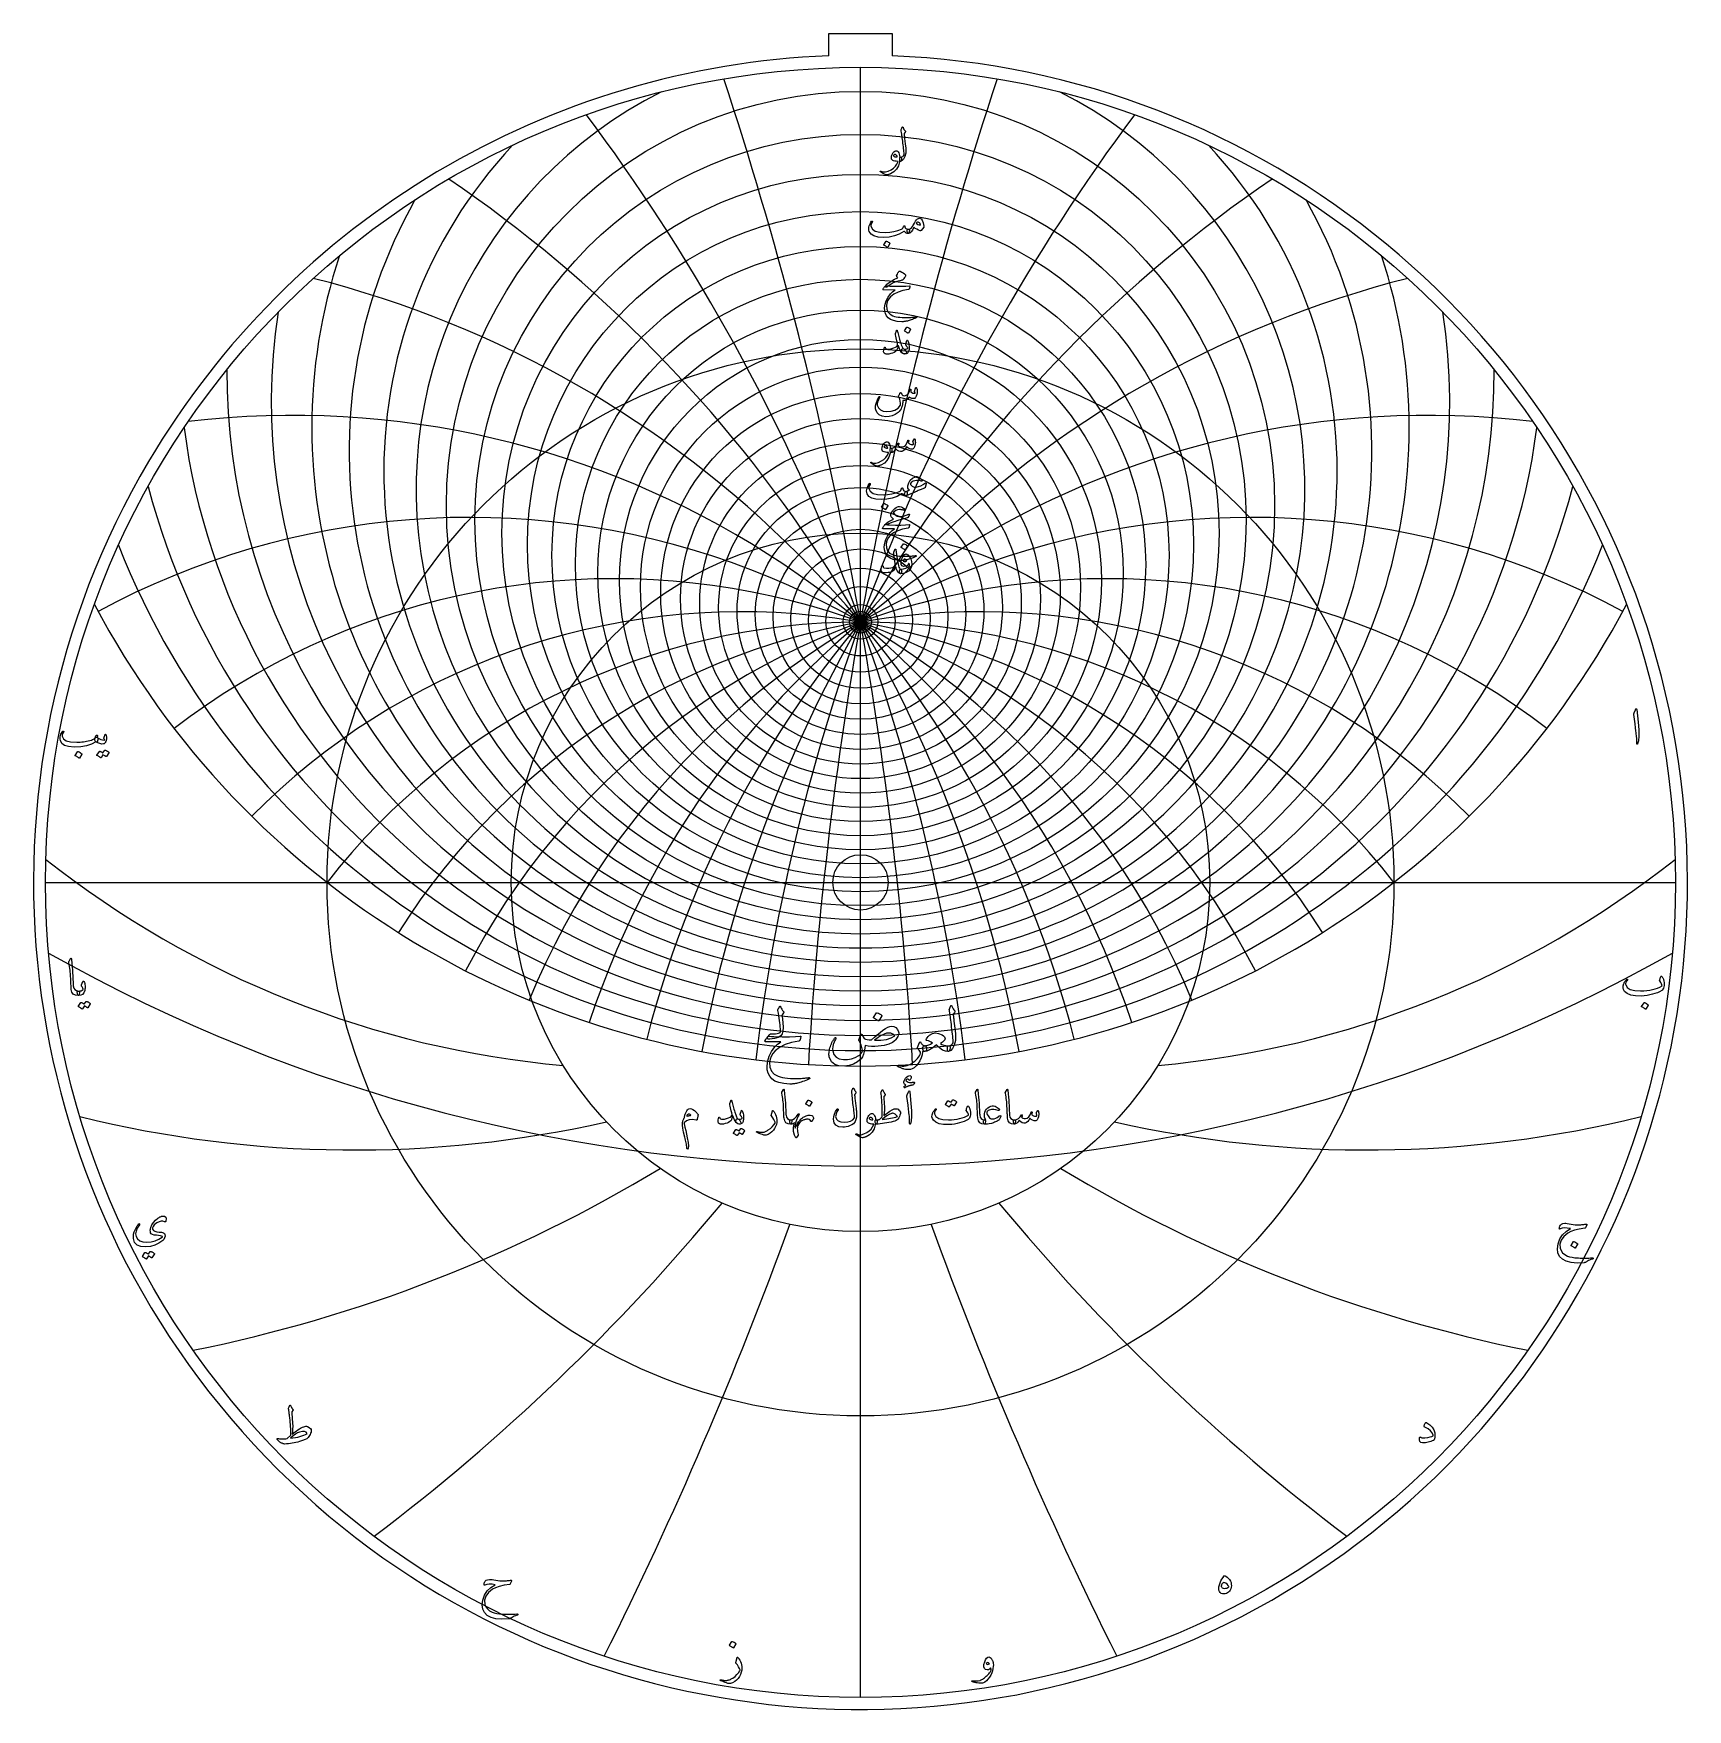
# Model space of a CAD drawing. Header units: millimetres. Extents: x -80 to 80, y -80 to 82.
import ezdxf

# ---------------------------------------------------------------- set-up
doc = ezdxf.new("R2010")
doc.units = ezdxf.units.MM
for name, color, linetype in [('CUT_INNER', 6, 'Continuous'), ('CUT_OUTER', 1, 'Continuous'), ('ENGRAVE', 7, 'Continuous'), ('ENGRAVE_FINE', 8, 'Continuous'), ('TEXT', 5, 'Continuous')]:
    doc.layers.add(name, color=color, linetype=linetype)

msp = doc.modelspace()

# ---------------------------------------------------------------- linework, layer by layer
at = {"layer": 'CUT_INNER'}
msp.add_circle((0, 0), 2.69, dxfattribs=at)
at = {"layer": 'CUT_OUTER'}
for points in [[(-3.08, 82.482), (3.08, 82.482), (3.08, 80.3107)], [(-3.08, 80.3107), (-3.08, 82.482)]]:
    msp.add_lwpolyline(points, dxfattribs=at)
for centre, radius, start, end in [((-0.0002, -0.0002), 80.3699, 149.413866, 87.803582), ((-0.0008, 0.0008), 80.3689, 92.195702, 149.41427)]:
    msp.add_arc(centre, radius, start, end, dxfattribs=at)
at = {"layer": 'ENGRAVE'}
for points in [[(0, -79.2), (0, 79.2)], [(-79.2, 0), (79.2, 0)], [(0, -79.2), (0, -33.9362)]]:
    msp.add_lwpolyline(points, dxfattribs=at)
for centre, radius in [((0, 0), 79.2), ((0, 36.6179), 40.2432), ((0, 30.8846), 27.7138), ((0, 0), 51.8435), ((0, 27.5721), 17.4947), ((0, 25.8305), 8.4839), ((0, 0), 33.9362), ((0, 25.2858), 1.056)]:
    msp.add_circle(centre, radius, dxfattribs=at)
for centre, radius, start, end in [((0, 46.7171), 57.2648, 171.282976, 8.717024), ((0, 66.3566), 84.2078, 207.85457, 332.14543), ((0, -40.5046), 65.7903, 38, 142), ((0, -40.5046), 65.7903, 38, 142), ((-20.4816, 76.4384), 94.6048, 231.659303, 264.895559), ((20.4816, 76.4384), 94.6048, 275.104441, 308.340697), ((-49.2091, 85.2327), 111.238, 256.139401, 282.728406), ((49.2091, 85.2327), 111.238, 257.271594, 283.860599), ((-92.425, 92.425), 140.6148, 281.307632, 301.249386), ((92.425, 92.425), 140.6148, 238.750614, 258.692368), ((-169.3195, 97.7566), 202.2701, 307.11247, 320.406972), ((169.3195, 97.7566), 202.2701, 219.593028, 232.88753), ((-377.0674, 101.0349), 393.7964, 333.417374, 340.064626), ((377.0674, 101.0349), 393.7964, 199.935374, 206.582626)]:
    msp.add_arc(centre, radius, start, end, dxfattribs=at)
at = {"layer": 'ENGRAVE_FINE'}
for centre, radius in [((0, 35.2092), 37.4727), ((0, 33.9468), 34.8518), ((0, 32.8143), 32.3619), ((0, 31.7975), 29.9871), ((0, 30.0655), 25.5298), ((0, 29.3316), 23.4247), ((0, 28.6754), 21.3893), ((0, 28.0907), 19.4151), ((0, 27.1149), 15.6215), ((0, 26.7153), 13.7893), ((0, 26.3698), 11.9923), ((0, 26.0757), 10.2255), ((0, 25.6324), 6.763), ((0, 25.4799), 5.0582), ((0, 25.3718), 3.3655), ((0, 25.3072), 1.6808)]:
    msp.add_circle(centre, radius, dxfattribs=at)
for centre, radius, start, end in [((0, 38.193), 43.185, 116.622369, 63.377631), ((-373.1155, -40.5046), 378.8714, 3.451, 18.239562), ((-373.1155, -40.5046), 378.8714, 3.451, 18.239562), ((373.1155, -40.5046), 378.8714, 161.760438, 176.549), ((373.1155, -40.5046), 378.8714, 161.760438, 176.549), ((-180.7574, -40.5046), 192.358, 6.94881, 36.750249), ((-180.7574, -40.5046), 192.358, 6.94881, 36.750249), ((180.7574, -40.5046), 192.358, 143.249751, 173.05119), ((180.7574, -40.5046), 192.358, 143.249751, 173.05119), ((0, 39.9582), 46.3238, 136.887687, 43.112313), ((-113.9522, -40.5046), 131.5806, 10.542635, 55.81567), ((-113.9522, -40.5046), 131.5806, 10.542635, 55.81567), ((113.9522, -40.5046), 131.5806, 124.18433, 169.457365), ((113.9522, -40.5046), 131.5806, 124.18433, 169.457365), ((0, 41.9425), 49.6906, 150.630181, 29.369819), ((0, 44.181), 53.3224, 161.726, 18.274), ((-78.4059, -40.5046), 102.3516, 14.286701, 75.731907), ((-78.4059, -40.5046), 102.3516, 14.286701, 75.731907), ((78.4059, -40.5046), 102.3516, 104.268093, 165.713299), ((78.4059, -40.5046), 102.3516, 104.268093, 165.713299), ((0, 49.6048), 61.5739, 179.806229, 0.193771), ((0, 52.9121), 66.3197, 187.576547, 352.423453), ((-55.2046, -40.5046), 85.8832, 18.243409, 96.767474), ((-55.2046, -40.5046), 85.8832, 18.243409, 96.767474), ((55.2046, -40.5046), 85.8832, 83.232526, 161.756591), ((55.2046, -40.5046), 85.8832, 83.232526, 161.756591), ((0, 56.7256), 71.5915, 194.768857, 345.231143), ((-37.9841, -40.5046), 75.9681, 22.487353, 118.376898), ((-37.9841, -40.5046), 75.9681, 22.487353, 118.376898), ((37.9841, -40.5046), 75.9681, 61.623102, 157.512647), ((37.9841, -40.5046), 75.9681, 61.623102, 157.512647), ((0, 61.1578), 77.5039, 201.500544, 338.499456), ((-23.9457, -40.5046), 70.0126, 27.110708, 127.628622), ((-23.9457, -40.5046), 70.0126, 27.110708, 127.628622), ((23.9457, -40.5046), 70.0126, 52.371378, 152.889292), ((23.9457, -40.5046), 70.0126, 52.371378, 152.889292), ((-11.6006, -40.5046), 66.8052, 32.230674, 135.378051), ((-11.6006, -40.5046), 66.8052, 32.230674, 135.378051), ((11.6006, -40.5046), 66.8052, 44.621949, 147.769326), ((11.6006, -40.5046), 66.8052, 44.621949, 147.769326), ((0, 133.2267), 160.7923, 240.613342, 299.386658)]:
    msp.add_arc(centre, radius, start, end, dxfattribs=at)
at = {"layer": 'TEXT'}
for points in [[(3.9579, 73.1484), (3.9895, 73.2248), (4.0141, 73.2854), (4.0316, 73.3302), (4.0422, 73.3592), (4.0504, 73.3776), (4.0609, 73.3908), (4.0738, 73.3987), (4.089, 73.4013), (4.1063, 73.3984), (4.1206, 73.3896), (4.1321, 73.375), (4.1405, 73.3545), (4.1795, 73.2541), (4.226, 73.1636), (4.2802, 73.0831), (4.3419, 73.0125), (4.3592, 72.99), (4.3642, 72.9645), (4.3569, 72.9361), (4.3373, 72.9048), (4.2342, 72.7596), (4.2412, 72.6946), (4.2483, 72.6308), (4.2553, 72.5682), (4.2623, 72.5067), (4.2693, 72.4464), (4.2764, 72.3872), (4.2834, 72.3293), (4.2904, 72.2725), (4.3551, 71.7467), (4.3946, 71.3357), (4.409, 71.0395), (4.3982, 70.858), (4.3097, 70.5286), (4.1944, 70.2854), (4.0521, 70.1282), (3.8829, 70.057), (3.8782, 70.057), (3.8736, 70.057), (3.8689, 70.057), (3.8642, 70.057), (3.8364, 70.0834), (3.8185, 70.1437), (3.8106, 70.2379), (3.8127, 70.3662), (3.8171, 70.4136), (3.8302, 70.4481), (3.8522, 70.4698), (3.8829, 70.4786), (4.0018, 70.5023), (4.1007, 70.5453), (4.1798, 70.6077), (4.2389, 70.6893), (4.235, 70.7874), (4.2278, 70.8989), (4.2174, 71.0239), (4.2038, 71.1624), (4.1872, 71.3138), (4.1681, 71.4774), (4.1463, 71.6533), (4.1218, 71.8416), (4.0993, 72.0266), (4.0785, 72.1929), (4.0595, 72.3404), (4.0422, 72.4692), (4.0273, 72.5793), (4.0152, 72.6706), (4.0062, 72.7432), (4, 72.7971), (3.9532, 73.0641), (3.9517, 73.0904), (3.952, 73.1132), (3.9541, 73.1326), (3.9579, 73.1484)], [(3.7893, 70.0055), (3.6795, 69.62), (3.4953, 69.2971), (3.2368, 69.0368), (2.904, 68.8392), (2.8575, 68.8192), (2.8115, 68.8012), (2.7661, 68.7852), (2.7213, 68.7713), (2.6774, 68.7597), (2.6347, 68.7508), (2.5931, 68.7445), (2.5527, 68.7409), (2.452, 68.7552), (2.3185, 68.8076), (2.1522, 68.8981), (1.9532, 69.0266), (1.9318, 69.045), (1.9192, 69.0629), (1.9154, 69.0801), (1.9204, 69.0968), (1.9315, 69.1097), (1.9461, 69.1156), (1.9643, 69.1144), (1.986, 69.1062), (2.1929, 69.0392), (2.4251, 69.0395), (2.6824, 69.1071), (2.9649, 69.242), (3.1956, 69.3986), (3.3864, 69.5828), (3.5375, 69.7944), (3.6487, 70.0336), (3.6479, 70.0421), (3.6452, 70.0488), (3.6408, 70.0538), (3.6347, 70.057), (3.4734, 70.0664), (3.3361, 70.0851), (3.2228, 70.1132), (3.1335, 70.1507), (3.0644, 70.2087), (3.0211, 70.2889), (3.0035, 70.3913), (3.0117, 70.516), (3.0144, 70.5326), (3.0176, 70.5494), (3.0214, 70.5665), (3.0258, 70.584), (3.0308, 70.602), (3.0363, 70.6208), (3.0425, 70.6406), (3.0492, 70.6612), (3.1042, 70.795), (3.171, 70.906), (3.2494, 70.9941), (3.3396, 71.0594), (3.4318, 71.0951), (3.5164, 71.0945), (3.5934, 71.0576), (3.6628, 70.9844), (3.7234, 70.8826), (3.7693, 70.7643), (3.8007, 70.6296), (3.8174, 70.4786), (3.8266, 70.4787), (3.8355, 70.4792), (3.8441, 70.4799), (3.8525, 70.4809), (3.8608, 70.4819), (3.8695, 70.4827), (3.8784, 70.4831), (3.8876, 70.4833), (3.9192, 70.4765), (3.9438, 70.4563), (3.9614, 70.4227), (3.9719, 70.3755), (3.9763, 70.3237), (3.9754, 70.2713), (3.9693, 70.2183), (3.9579, 70.1648), (3.9429, 70.1176), (3.9263, 70.084), (3.9078, 70.0638), (3.8876, 70.057), (3.7986, 70.057), (3.798, 70.0485), (3.7963, 70.0371), (3.7934, 70.0228), (3.7893, 70.0055)], [(3.5644, 70.5301), (3.5152, 70.6159), (3.4614, 70.6765), (3.4028, 70.7119), (3.3396, 70.7221), (3.3018, 70.7122), (3.2682, 70.6964), (3.2386, 70.6747), (3.2131, 70.6472), (3.2049, 70.6326), (3.2038, 70.6167), (3.2096, 70.5998), (3.2225, 70.5816), (3.2708, 70.5392), (3.3408, 70.5102), (3.4324, 70.4947), (3.5457, 70.4926), (3.5574, 70.495), (3.5644, 70.502), (3.5668, 70.5137), (3.5644, 70.5301)], [(1.0679, 64.2328), (1.0846, 64.2509), (1.1019, 64.2585), (1.1197, 64.2556), (1.1382, 64.2421), (1.1522, 64.2246), (1.1569, 64.2047), (1.1522, 64.1824), (1.1382, 64.1578), (1.0668, 64.0472), (1.0211, 63.9447), (1.0012, 63.8504), (1.007, 63.7644), (1.1537, 63.4816), (1.4391, 63.2843), (1.8633, 63.1724), (2.4262, 63.1461), (2.844, 63.1768), (3.2448, 63.2409), (3.6285, 63.3384), (3.9953, 63.4693), (4.06, 63.5076), (4.1136, 63.5665), (4.1561, 63.6458), (4.1874, 63.7456), (4.1979, 63.774), (4.2155, 63.7936), (4.2401, 63.8045), (4.2717, 63.8065), (4.2942, 63.7969), (4.3103, 63.7773), (4.32, 63.7477), (4.3232, 63.7082), (4.3452, 63.6104), (4.4064, 63.5372), (4.5068, 63.4886), (4.6464, 63.4646), (4.6968, 63.4535), (4.7307, 63.4248), (4.7483, 63.3785), (4.7494, 63.3147), (4.7325, 63.1959), (4.7096, 63.111), (4.6809, 63.06), (4.6464, 63.0431), (4.5436, 63.0565), (4.4462, 63.0969), (4.354, 63.1643), (4.267, 63.2585), (4.2597, 63.2623), (4.2471, 63.2597), (4.2292, 63.2506), (4.2061, 63.2351), (3.7693, 62.9892), (3.2928, 62.8135), (2.7764, 62.7082), (2.2202, 62.673), (1.7061, 62.7082), (1.3068, 62.8135), (1.0223, 62.9892), (0.8525, 63.2351), (0.8138, 63.3724), (0.8009, 63.5126), (0.8138, 63.6558), (0.8525, 63.8018), (0.9046, 63.9377), (0.9579, 64.0548), (1.0123, 64.1531), (1.0679, 64.2328)], [(5.7331, 64.5325), (5.8797, 64.4804), (6.0012, 64.3335), (6.0975, 64.0917), (6.1687, 63.755), (6.1713, 63.7307), (6.1698, 63.7093), (6.1643, 63.6909), (6.1546, 63.6754), (5.897, 63.3522), (5.8791, 63.3326), (5.8584, 63.3206), (5.8346, 63.3162), (5.808, 63.3194), (5.6329, 63.3791), (5.4684, 63.4552), (5.3144, 63.5477), (5.171, 63.6566), (5.0554, 63.3882), (4.9286, 63.1965), (4.7907, 63.0814), (4.6417, 63.0431), (4.625, 63.0492), (4.6078, 63.0676), (4.5899, 63.0984), (4.5715, 63.1414), (4.5431, 63.248), (4.5328, 63.3335), (4.5407, 63.3979), (4.5668, 63.4412), (4.582, 63.4514), (4.5996, 63.4587), (4.6195, 63.4631), (4.6417, 63.4646), (4.7483, 63.4828), (4.8525, 63.5325), (4.9544, 63.6139), (5.0539, 63.7269), (5.0975, 63.7925), (5.1628, 63.9002), (5.2497, 64.0501), (5.3583, 64.2421), (5.4432, 64.3692), (5.534, 64.4599), (5.6306, 64.5144), (5.7331, 64.5325)], [(5.3958, 64.0735), (5.4836, 64.0003), (5.5832, 63.94), (5.6944, 63.8926), (5.8174, 63.858), (5.8106, 63.9503), (5.7858, 64.0255), (5.7427, 64.0838), (5.6815, 64.125), (5.611, 64.1464), (5.5398, 64.1449), (5.4681, 64.1206), (5.3958, 64.0735)], [(2.4871, 62.289), (2.493, 62.2948), (2.5012, 62.2983), (2.5117, 62.2995), (2.5246, 62.2983), (2.6156, 62.2614), (2.7014, 62.2164), (2.7819, 62.1631), (2.8572, 62.1016), (2.8645, 62.0922), (2.8677, 62.0829), (2.8668, 62.0735), (2.8618, 62.0641), (2.6417, 61.7082), (2.6335, 61.6997), (2.623, 61.6976), (2.6101, 61.702), (2.5949, 61.7128), (2.5817, 61.7222), (2.5609, 61.7363), (2.5325, 61.755), (2.4965, 61.7784), (2.4523, 61.8065), (2.3993, 61.8393), (2.3375, 61.8768), (2.267, 61.9189), (2.2576, 61.926), (2.2529, 61.933), (2.2529, 61.94), (2.2576, 61.947)], [(3.9532, 58.4884), (3.5439, 58.3815), (3.1827, 58.2437), (2.8695, 58.0748), (2.6042, 57.8748), (2.5635, 57.8441), (2.5258, 57.8268), (2.4909, 57.823), (2.459, 57.8327), (2.4219, 57.8769), (2.4274, 57.9392), (2.4757, 58.0197), (2.5668, 58.1184), (2.7819, 58.2969), (3.0293, 58.458), (3.3089, 58.6014), (3.6206, 58.7273), (3.5316, 58.8584), (3.515, 58.8912), (3.507, 58.924), (3.5079, 58.9568), (3.5176, 58.9896), (3.5805, 59.1146), (3.6382, 59.2179), (3.6906, 59.2996), (3.7377, 59.3596), (3.7679, 59.388), (3.7974, 59.4029), (3.8264, 59.4044), (3.8548, 59.3924), (4.0196, 59.2993), (4.1581, 59.2121), (4.2702, 59.1307), (4.356, 59.0551), (4.3727, 59.0308), (4.3806, 59.0001), (4.3797, 58.9629), (4.3701, 58.9193), (4.3399, 58.8511), (4.2916, 58.7683), (4.2251, 58.6708), (4.1405, 58.5587), (4.1183, 58.542), (4.0797, 58.5247), (4.0246, 58.5068), (3.9532, 58.4884)], [(2.8478, 57.9451), (3.4488, 57.924), (3.9684, 57.9216), (4.4066, 57.938), (4.7635, 57.9732), (4.7745, 57.9745), (4.784, 57.9738), (4.792, 57.971), (4.7986, 57.9661), (4.8035, 57.9596), (4.8062, 57.9515), (4.807, 57.942), (4.8057, 57.931), (4.7964, 57.8883), (4.7875, 57.849), (4.7789, 57.8133), (4.7705, 57.7811), (4.7625, 57.7524), (4.7547, 57.7273), (4.7472, 57.7056), (4.7401, 57.6875), (4.7249, 57.6585), (4.7073, 57.6371), (4.6874, 57.6233), (4.6651, 57.6172), (4.1241, 57.5191), (3.6534, 57.3654), (3.2529, 57.1561), (2.9227, 56.8912), (2.7559, 56.7006), (2.6347, 56.4989), (2.5591, 56.2861), (2.5293, 56.0622), (2.558, 55.7106), (2.6721, 55.424), (2.8718, 55.2024), (3.1569, 55.0458), (3.3048, 54.9983), (3.4672, 54.9591), (3.6443, 54.9281), (3.8361, 54.9052), (4.0422, 54.8903), (4.2623, 54.883), (4.4965, 54.8833), (4.7448, 54.8912), (4.833, 54.8962), (4.9198, 54.9017), (5.0052, 54.9079), (5.089, 54.9146), (5.1708, 54.9219), (5.25, 54.9298), (5.3266, 54.9383), (5.4005, 54.9474), (5.423, 54.9486), (5.4391, 54.9427), (5.4488, 54.9298), (5.452, 54.9099), (5.4503, 54.8868), (5.445, 54.8689), (5.4362, 54.8563), (5.4239, 54.849), (5.2916, 54.7931), (5.1663, 54.7425), (5.048, 54.6971), (4.9368, 54.657), (4.8329, 54.6219), (4.7366, 54.5914), (4.6479, 54.5657), (4.5668, 54.5446), (4.4905, 54.5291), (4.4163, 54.5153), (4.3441, 54.5033), (4.274, 54.4931), (4.2057, 54.4852), (4.1388, 54.4802), (4.0734, 54.4781), (4.0094, 54.479), (3.5726, 54.513), (3.2085, 54.5867), (2.9169, 54.7003), (2.6979, 54.8537), (2.5372, 55.0455), (2.4251, 55.2694), (2.3615, 55.5256), (2.3466, 55.8139), (2.3926, 56.1716), (2.5024, 56.5188), (2.676, 56.8555), (2.9134, 57.1816), (3.0062, 57.2803), (3.1113, 57.3748), (3.2287, 57.4653), (3.3583, 57.5516), (2.2248, 57.561), (2.1976, 57.5727), (2.1862, 57.5938), (2.1906, 57.6242), (2.2108, 57.664), (2.2488, 57.722), (2.2834, 57.7741), (2.3144, 57.8204), (2.3419, 57.8608), (2.3659, 57.895), (2.3864, 57.9228), (2.4034, 57.9442), (2.4169, 57.9591), (2.4473, 57.9618), (2.5293, 57.9603), (2.6628, 57.9547), (2.8478, 57.9451)], [(4.4942, 53.946), (4.5, 53.9519), (4.5082, 53.9554), (4.5188, 53.9566), (4.5316, 53.9554), (4.6227, 53.9185), (4.7085, 53.8734), (4.789, 53.8202), (4.8642, 53.7587), (4.8715, 53.7493), (4.8747, 53.7399), (4.8739, 53.7306), (4.8689, 53.7212), (4.6487, 53.3652), (4.6405, 53.3567), (4.63, 53.3547), (4.6171, 53.3591), (4.6019, 53.3699), (4.5887, 53.3793), (4.5679, 53.3933), (4.5395, 53.4121), (4.5035, 53.4355), (4.4593, 53.4636), (4.4064, 53.4964), (4.3446, 53.5339), (4.274, 53.576), (4.2647, 53.583), (4.26, 53.5901), (4.26, 53.5971), (4.2647, 53.6041)], [(3.5902, 53.5432), (3.6171, 53.4204), (3.6464, 53.2956), (3.678, 53.1687), (3.712, 53.0397), (3.7483, 52.9081), (3.7869, 52.7733), (3.8279, 52.6353), (3.8712, 52.494), (3.9587, 52.2399), (4.0387, 52.0491), (4.111, 51.9214), (4.1757, 51.857), (4.2322, 51.8187), (4.2893, 51.7645), (4.3469, 51.6946), (4.4052, 51.6088), (4.4602, 51.5025), (4.4754, 51.4226), (4.4508, 51.369), (4.3864, 51.3418), (4.1783, 51.3629), (3.9942, 51.5011), (3.834, 51.7563), (3.6979, 52.1287), (3.695, 52.1348), (3.6909, 52.1392), (3.6856, 52.1419), (3.6792, 52.1427), (3.6745, 52.1419), (3.6698, 52.1392), (3.6651, 52.1348), (3.6604, 52.1287), (3.6473, 52.0684), (3.6312, 52.0046), (3.6121, 51.9372), (3.5902, 51.8664), (3.5662, 51.7994), (3.541, 51.7434), (3.5147, 51.6987), (3.4871, 51.665), (3.3882, 51.5786), (3.2647, 51.5022), (3.1165, 51.4358), (2.9438, 51.3793), (2.7682, 51.3374), (2.6159, 51.3196), (2.4871, 51.3257), (2.3817, 51.3559), (2.2916, 51.4314), (2.2506, 51.5643), (2.2588, 51.7546), (2.3162, 52.0022), (2.3217, 52.0104), (2.3291, 52.0163), (2.3381, 52.0198), (2.349, 52.021), (2.3618, 52.0195), (2.3724, 52.0151), (2.3806, 52.0078), (2.3864, 51.9975), (2.4087, 51.9457), (2.4333, 51.9027), (2.4602, 51.8684), (2.4895, 51.843), (2.5808, 51.809), (2.7049, 51.8008), (2.8618, 51.8184), (3.0515, 51.8617), (3.2538, 51.9267), (3.411, 51.9999), (3.5231, 52.0813), (3.5902, 52.1708), (3.6013, 52.2616), (3.5832, 52.4168), (3.5357, 52.6363), (3.459, 52.9203), (3.4222, 53.0699), (3.4005, 53.1908), (3.3941, 53.283), (3.4028, 53.3465), (3.4918, 53.5994), (3.5015, 53.6261), (3.5117, 53.6451), (3.5226, 53.6565), (3.534, 53.6603), (3.548, 53.653), (3.5621, 53.631), (3.5761, 53.5945), (3.5902, 53.5432)], [(4.5363, 52.0303), (4.5088, 52.0763), (4.4825, 52.1158), (4.4573, 52.1489), (4.4333, 52.1755), (4.416, 52.1984), (4.4064, 52.2247), (4.4043, 52.2546), (4.4099, 52.2879), (4.5082, 52.6439), (4.522, 52.675), (4.5398, 52.6837), (4.5618, 52.6703), (4.5879, 52.6346), (4.6271, 52.5587), (4.6605, 52.4671), (4.688, 52.3597), (4.7096, 52.2364), (4.7222, 52.1182), (4.7272, 52.0022), (4.7246, 51.8886), (4.7143, 51.7774), (4.6976, 51.6805), (4.6757, 51.5959), (4.6484, 51.5236), (4.616, 51.4636), (4.5758, 51.4191), (4.5211, 51.384), (4.4517, 51.3582), (4.3677, 51.3418), (4.2816, 51.3386), (4.2014, 51.3523), (4.1271, 51.3831), (4.0586, 51.4308), (4.0056, 51.4914), (3.9778, 51.5608), (3.9751, 51.6389), (3.9977, 51.7259), (4.0337, 51.797), (4.0761, 51.8418), (4.125, 51.8602), (4.1804, 51.8523), (4.308, 51.8216), (4.4192, 51.8184), (4.5141, 51.8427), (4.5925, 51.8945), (4.5943, 51.9083), (4.5855, 51.9355), (4.5662, 51.9762), (4.5363, 52.0303)], [(5.3443, 48.0255), (5.3525, 48.046), (5.363, 48.0606), (5.3759, 48.0694), (5.3911, 48.0723), (5.4107, 48.07), (5.4274, 48.063), (5.4412, 48.0513), (5.452, 48.0349), (5.4787, 47.9763), (5.4977, 47.9037), (5.5091, 47.8171), (5.5129, 47.7164), (5.5027, 47.5518), (5.4719, 47.3955), (5.4207, 47.2474), (5.349, 47.1075), (5.3244, 47.0738), (5.2975, 47.0477), (5.2682, 47.0293), (5.2366, 47.0185), (5.1221, 47.0111), (4.9989, 47.0313), (4.8668, 47.0791), (4.726, 47.1543), (4.6075, 46.9918), (4.4672, 46.8838), (4.3054, 46.8302), (4.1218, 46.8311), (4.1158, 46.7323), (4.1072, 46.6373), (4.0959, 46.5461), (4.082, 46.4587), (4.0655, 46.3746), (4.0463, 46.293), (4.0245, 46.2142), (4, 46.1379), (3.9432, 46.0003), (3.8665, 45.8733), (3.7699, 45.7567), (3.6534, 45.6508), (3.3809, 45.4693), (3.0925, 45.3416), (2.7884, 45.2679), (2.4684, 45.248), (2.108, 45.2968), (1.8232, 45.4248), (1.6139, 45.6317), (1.4801, 45.9178), (1.462, 46.0208), (1.459, 46.1426), (1.4713, 46.2831), (1.4988, 46.4423), (1.543, 46.6168), (1.6054, 46.7983), (1.6859, 46.9868), (1.7846, 47.1824), (1.7925, 47.1947), (1.8021, 47.2035), (1.8135, 47.2087), (1.8267, 47.2105), (1.8399, 47.2093), (1.8513, 47.2058), (1.861, 47.2), (1.8689, 47.1918), (1.8741, 47.1798), (1.8759, 47.1672), (1.8741, 47.154), (1.8689, 47.1402), (1.7436, 46.88), (1.6628, 46.666), (1.6265, 46.4983), (1.6347, 46.3768), (1.7529, 46.1089), (1.9391, 45.9142), (2.1932, 45.7928), (2.5152, 45.7445), (2.9655, 45.7731), (3.3466, 45.8873), (3.6587, 46.087), (3.9017, 46.3721), (3.9008, 46.56), (3.87, 46.7585), (3.8095, 46.9675), (3.719, 47.1871), (3.7076, 47.2093), (3.7014, 47.2292), (3.7006, 47.2468), (3.7049, 47.262), (3.7301, 47.3143), (3.7541, 47.3633), (3.777, 47.4091), (3.7986, 47.4517), (3.8191, 47.4905), (3.8384, 47.5249), (3.8566, 47.5549), (3.8736, 47.5805), (3.8832, 47.5914), (3.8935, 47.5958), (3.9043, 47.5937), (3.9157, 47.5852), (3.9216, 47.5788), (3.9298, 47.5688), (3.9403, 47.5554), (3.9532, 47.5384), (3.9678, 47.5179), (3.9836, 47.4939), (4.0006, 47.4664), (4.0188, 47.4353), (4.0556, 47.3756), (4.0867, 47.3323), (4.1119, 47.3054), (4.1312, 47.2948), (4.253, 47.2846), (4.3747, 47.3054), (4.4965, 47.3572), (4.6183, 47.44), (4.6625, 47.495), (4.7061, 47.5852), (4.7492, 47.7105), (4.7916, 47.8709), (4.7957, 47.8862), (4.8033, 47.899), (4.8144, 47.9096), (4.8291, 47.9178), (4.8428, 47.923), (4.856, 47.9248), (4.8686, 47.923), (4.8806, 47.9178), (4.8985, 47.8885), (4.9052, 47.8335), (4.9008, 47.7527), (4.8853, 47.6461), (4.9798, 47.5881), (5.0808, 47.5501), (5.1883, 47.5319), (5.3021, 47.5337), (5.3007, 47.5679), (5.2963, 47.5958), (5.289, 47.6171), (5.2787, 47.6321), (5.267, 47.6461), (5.26, 47.6602), (5.2576, 47.6742), (5.26, 47.6883)], [(2.8689, 41.7114), (2.7591, 41.3259), (2.575, 41.003), (2.3165, 40.7428), (1.9836, 40.5452), (1.9371, 40.5251), (1.8911, 40.5071), (1.8457, 40.4911), (1.8009, 40.4772), (1.757, 40.4657), (1.7143, 40.4568), (1.6727, 40.4505), (1.6323, 40.4468), (1.5316, 40.4611), (1.3981, 40.5135), (1.2319, 40.604), (1.0328, 40.7325), (1.0114, 40.751), (0.9988, 40.7688), (0.995, 40.7861), (1, 40.8028), (1.0111, 40.8157), (1.0258, 40.8215), (1.0439, 40.8203), (1.0656, 40.8121), (1.2725, 40.7451), (1.5047, 40.7454), (1.762, 40.813), (2.0445, 40.948), (2.2752, 41.1046), (2.4661, 41.2887), (2.6171, 41.5004), (2.7284, 41.7395), (2.7275, 41.748), (2.7248, 41.7548), (2.7205, 41.7597), (2.7143, 41.763), (2.553, 41.7723), (2.4157, 41.7911), (2.3024, 41.8192), (2.2131, 41.8566), (2.144, 41.9146), (2.1007, 41.9948), (2.0832, 42.0973), (2.0913, 42.222), (2.094, 42.2385), (2.0972, 42.2554), (2.101, 42.2725), (2.1054, 42.2899), (2.1104, 42.3079), (2.1159, 42.3268), (2.1221, 42.3465), (2.1288, 42.3672), (2.1839, 42.501), (2.2506, 42.6119), (2.3291, 42.7), (2.4192, 42.7653), (2.5114, 42.801), (2.596, 42.8004), (2.673, 42.7636), (2.7424, 42.6904), (2.803, 42.5885), (2.849, 42.4702), (2.8803, 42.3356), (2.897, 42.1845), (2.9062, 42.1847), (2.9151, 42.1851), (2.9238, 42.1858), (2.9321, 42.1869), (2.9404, 42.1879), (2.9491, 42.1886), (2.958, 42.1891), (2.9672, 42.1892), (2.9988, 42.1825), (3.0234, 42.1623), (3.041, 42.1286), (3.0515, 42.0815), (3.0559, 42.0297), (3.0551, 41.9773), (3.0489, 41.9243), (3.0375, 41.8707), (3.0226, 41.8236), (3.0059, 41.7899), (2.9874, 41.7697), (2.9672, 41.763), (2.8782, 41.763), (2.8777, 41.7545), (2.8759, 41.7431), (2.873, 41.7287), (2.8689, 41.7114)], [(2.644, 42.236), (2.5949, 42.3218), (2.541, 42.3824), (2.4825, 42.4178), (2.4192, 42.4281), (2.3815, 42.4181), (2.3478, 42.4023), (2.3182, 42.3807), (2.2928, 42.3531), (2.2846, 42.3385), (2.2834, 42.3227), (2.2892, 42.3057), (2.3021, 42.2876), (2.3504, 42.2451), (2.4204, 42.2161), (2.512, 42.2006), (2.6253, 42.1986), (2.637, 42.2009), (2.644, 42.2079), (2.6464, 42.2196), (2.644, 42.236)], [(5.2342, 43.0979), (5.2445, 43.1049), (5.2565, 43.1026), (5.2702, 43.0908), (5.2857, 43.0698), (5.3024, 43.0341), (5.315, 42.9831), (5.3235, 42.917), (5.3279, 42.8356), (5.3294, 42.7431), (5.3244, 42.6529), (5.313, 42.5651), (5.2951, 42.4796), (5.243, 42.3133), (5.185, 42.1939), (5.1212, 42.1213), (5.0516, 42.0955), (4.8867, 42.1052), (4.7342, 42.1482), (4.594, 42.2246), (4.4661, 42.3344), (4.3782, 42.1614), (4.274, 42.0264), (4.1534, 41.9295), (4.0164, 41.8707), (3.8727, 41.8578), (3.7272, 41.8941), (3.5799, 41.9796), (3.4309, 42.1143), (3.3103, 41.9606), (3.1921, 41.8508), (3.0761, 41.7849), (2.9625, 41.763), (2.9397, 41.7758), (2.9181, 41.8145), (2.8976, 41.8789), (2.8782, 41.9691), (2.8712, 42.0581), (2.8829, 42.1236), (2.9134, 42.1658), (2.9625, 42.1845), (3.1786, 42.2334), (3.3677, 42.3285), (3.5299, 42.4699), (3.6651, 42.6576), (3.6724, 42.6678), (3.6804, 42.6752), (3.6888, 42.6795), (3.6979, 42.681), (3.709, 42.6798), (3.719, 42.6763), (3.7278, 42.6705), (3.7354, 42.6623), (3.7398, 42.6371), (3.7295, 42.5944), (3.7046, 42.534), (3.6651, 42.4562), (3.7169, 42.3962), (3.7974, 42.352), (3.9066, 42.3236), (4.0445, 42.311), (4.2164, 42.347), (4.3665, 42.4644), (4.4951, 42.6631), (4.6019, 42.9433), (4.6072, 42.9576), (4.6136, 42.9679), (4.6212, 42.974), (4.63, 42.9761), (4.6432, 42.9749), (4.6546, 42.9714), (4.6643, 42.9656), (4.6722, 42.9574), (4.678, 42.9456), (4.6815, 42.9339), (4.6827, 42.9222), (4.6815, 42.9105), (4.6347, 42.7138), (4.6894, 42.6652), (4.7553, 42.6225), (4.8323, 42.5856), (4.9204, 42.5545), (5.0062, 42.5343), (5.0715, 42.53), (5.1163, 42.5414), (5.1405, 42.5686), (5.1485, 42.6102), (5.1441, 42.6693), (5.1274, 42.746), (5.0984, 42.8403), (5.1034, 42.8669), (5.1277, 42.9187), (5.1713, 42.9957), (5.2342, 43.0979)], [(6.3747, 38.7352), (6.2811, 38.3605), (6.2705, 38.3424), (6.253, 38.3254), (6.2284, 38.3096), (6.1968, 38.295), (6.1266, 38.2702), (6.0521, 38.2429), (5.9733, 38.2128), (5.89, 38.1802), (5.8023, 38.1452), (5.7102, 38.1082), (5.6138, 38.0691), (5.5129, 38.028), (4.4356, 37.5596), (4.3864, 37.5704), (4.3466, 37.6029), (4.3162, 37.6571), (4.2951, 37.7329), (4.2916, 37.8134), (4.3138, 37.8816), (4.3619, 37.9375), (4.4356, 37.9811), (4.4448, 37.9854), (4.4631, 37.9934), (4.4905, 38.0053), (4.527, 38.021), (4.5722, 38.0401), (4.6259, 38.0625), (4.6881, 38.0881), (4.7588, 38.117), (4.6678, 38.2104), (4.6101, 38.3125), (4.5858, 38.4235), (4.5949, 38.5432), (4.685, 38.828), (4.8384, 39.069), (5.0551, 39.266), (5.3349, 39.4191), (5.3961, 39.4334), (5.4672, 39.4296), (5.5483, 39.4077), (5.6394, 39.3676), (5.7339, 39.3128), (5.8209, 39.2516), (5.9002, 39.184), (5.9719, 39.11), (5.9921, 39.0827), (6.0012, 39.0573), (5.9992, 39.0336), (5.986, 39.0116), (5.9661, 38.9946), (5.9438, 38.9858), (5.9192, 38.9852), (5.8923, 38.9929), (5.7521, 39.0371), (5.6031, 39.0573), (5.4453, 39.0535), (5.2787, 39.0256), (5.128, 38.9806), (5.0082, 38.9203), (4.9195, 38.8447), (4.8619, 38.754), (4.856, 38.7136), (4.8712, 38.6673), (4.9075, 38.6152), (4.9649, 38.5573), (5.0305, 38.5046), (5.0961, 38.4636), (5.1616, 38.4343), (5.2272, 38.4167), (5.4236, 38.4118), (5.6335, 38.453), (5.8569, 38.5406), (6.0937, 38.6744), (6.1192, 38.6905), (6.1441, 38.706), (6.1684, 38.7209), (6.1921, 38.7352), (6.2149, 38.7487), (6.2366, 38.761), (6.2571, 38.7721), (6.2764, 38.7821), (6.33, 38.8073), (6.3642, 38.8078), (6.3791, 38.7838), (6.3747, 38.7352)], [(0.8618, 38.7493), (0.8785, 38.7674), (0.8958, 38.7751), (0.9136, 38.7721), (0.9321, 38.7587), (0.9461, 38.7411), (0.9508, 38.7212), (0.9461, 38.6989), (0.9321, 38.6744), (0.8607, 38.5637), (0.815, 38.4612), (0.7951, 38.367), (0.8009, 38.2809), (0.9476, 37.9981), (1.233, 37.8008), (1.6572, 37.689), (2.2202, 37.6626), (2.6379, 37.6934), (3.0387, 37.7575), (3.4224, 37.855), (3.7893, 37.9858), (3.8539, 38.0242), (3.9075, 38.083), (3.95, 38.1624), (3.9813, 38.2622), (3.9918, 38.2906), (4.0094, 38.3102), (4.034, 38.321), (4.0656, 38.3231), (4.0881, 38.3134), (4.1042, 38.2938), (4.1139, 38.2642), (4.1171, 38.2247), (4.1391, 38.1269), (4.2003, 38.0537), (4.3007, 38.0051), (4.4403, 37.9811), (4.4907, 37.97), (4.5246, 37.9413), (4.5422, 37.8951), (4.5434, 37.8313), (4.5264, 37.7124), (4.5035, 37.6275), (4.4749, 37.5766), (4.4403, 37.5596), (4.3376, 37.5731), (4.2401, 37.6135), (4.1479, 37.6808), (4.0609, 37.7751), (4.0536, 37.7789), (4.041, 37.7762), (4.0232, 37.7672), (4, 37.7516), (3.5633, 37.5057), (3.0867, 37.3301), (2.5703, 37.2247), (2.0141, 37.1896), (1.5, 37.2247), (1.1007, 37.3301), (0.8162, 37.5057), (0.6464, 37.7516), (0.6077, 37.8889), (0.5949, 38.0292), (0.6077, 38.1723), (0.6464, 38.3184), (0.6985, 38.4542), (0.7518, 38.5713), (0.8062, 38.6697), (0.8618, 38.7493)], [(2.281, 36.8055), (2.2869, 36.8113), (2.2951, 36.8149), (2.3056, 36.816), (2.3185, 36.8149), (2.4096, 36.778), (2.4953, 36.7329), (2.5758, 36.6796), (2.6511, 36.6181), (2.6584, 36.6088), (2.6616, 36.5994), (2.6607, 36.59), (2.6558, 36.5807), (2.4356, 36.2247), (2.4274, 36.2162), (2.4169, 36.2142), (2.404, 36.2185), (2.3888, 36.2294), (2.3756, 36.2387), (2.3548, 36.2528), (2.3264, 36.2715), (2.2904, 36.295), (2.2462, 36.3231), (2.1932, 36.3558), (2.1315, 36.3933), (2.0609, 36.4355), (2.0515, 36.4425), (2.0469, 36.4495), (2.0469, 36.4565), (2.0515, 36.4636)], [(4.7518, 35.7709), (4.7556, 35.7378), (4.7342, 35.6761), (4.6877, 35.5856), (4.616, 35.4665), (4.6007, 35.4471), (4.5832, 35.4313), (4.5633, 35.419), (4.541, 35.4103), (4.2412, 35.3277), (3.9743, 35.2533), (3.7401, 35.1872), (3.5387, 35.1292), (3.37, 35.0797), (3.2342, 35.0391), (3.1312, 35.0071), (3.0609, 34.984), (2.4942, 34.7311), (2.4543, 34.7282), (2.4239, 34.7334), (2.4028, 34.7469), (2.3911, 34.7686), (2.3908, 34.7765), (2.3946, 34.7861), (2.4025, 34.7975), (2.4145, 34.8107), (2.5299, 34.919), (2.7026, 35.0332), (2.9327, 35.1532), (3.2202, 35.2791), (3.142, 35.3459), (3.0761, 35.4103), (3.0226, 35.4723), (2.9813, 35.532), (2.9558, 35.5973), (2.9497, 35.6761), (2.9628, 35.7683), (2.9953, 35.874), (3.048, 35.984), (3.1218, 36.0941), (3.2166, 36.2042), (3.3326, 36.3142), (3.4587, 36.4094), (3.5796, 36.4747), (3.6953, 36.5101), (3.8056, 36.5156), (3.9552, 36.4855), (4.0902, 36.4231), (4.2105, 36.3286), (4.3162, 36.2018), (4.3256, 36.186), (4.3302, 36.1714), (4.3302, 36.1579), (4.3256, 36.1456), (4.3153, 36.1342), (4.3033, 36.1281), (4.2895, 36.1272), (4.274, 36.1316), (4.2051, 36.1535), (4.1388, 36.1726), (4.0751, 36.1887), (4.0141, 36.2018), (3.956, 36.2118), (3.9011, 36.2182), (3.8494, 36.2211), (3.801, 36.2206), (3.5993, 36.1969), (3.4298, 36.1398), (3.2925, 36.0493), (3.1874, 35.9255), (3.2992, 35.7782), (3.4239, 35.669), (3.5615, 35.5979), (3.712, 35.5648), (3.9359, 35.5625), (4.1768, 35.5976), (4.4347, 35.6702), (4.7096, 35.7803), (4.721, 35.7832), (4.7319, 35.7826), (4.7421, 35.7785), (4.7518, 35.7709)], [(2.808, 34.7451), (3.409, 34.7241), (3.9286, 34.7217), (4.3668, 34.7381), (4.7237, 34.7732), (4.7347, 34.7746), (4.7442, 34.7738), (4.7522, 34.7711), (4.7588, 34.7662), (4.7636, 34.7596), (4.7664, 34.7516), (4.7672, 34.7421), (4.7658, 34.7311), (4.7566, 34.6884), (4.7477, 34.6491), (4.7391, 34.6134), (4.7307, 34.5812), (4.7227, 34.5525), (4.7149, 34.5273), (4.7074, 34.5057), (4.7003, 34.4875), (4.685, 34.4586), (4.6675, 34.4372), (4.6476, 34.4234), (4.6253, 34.4173), (4.0843, 34.3192), (3.6136, 34.1655), (3.2131, 33.9562), (2.8829, 33.6913), (2.7161, 33.5007), (2.5949, 33.299), (2.5193, 33.0862), (2.4895, 32.8622), (2.5182, 32.5106), (2.6323, 32.2241), (2.832, 32.0024), (3.1171, 31.8458), (3.265, 31.7984), (3.4274, 31.7592), (3.6045, 31.7281), (3.7963, 31.7053), (4.0024, 31.6904), (4.2225, 31.6831), (4.4567, 31.6834), (4.7049, 31.6913), (4.7932, 31.6962), (4.88, 31.7018), (4.9653, 31.7079), (5.0492, 31.7147), (5.131, 31.722), (5.2102, 31.7299), (5.2868, 31.7384), (5.3607, 31.7475), (5.3832, 31.7486), (5.3993, 31.7428), (5.409, 31.7299), (5.4122, 31.71), (5.4105, 31.6869), (5.4052, 31.669), (5.3964, 31.6564), (5.3841, 31.6491), (5.2518, 31.5932), (5.1265, 31.5425), (5.0082, 31.4972), (4.897, 31.4571), (4.7931, 31.4219), (4.6968, 31.3915), (4.6081, 31.3657), (4.527, 31.3447), (4.4507, 31.3291), (4.3765, 31.3154), (4.3043, 31.3034), (4.2342, 31.2931), (4.1659, 31.2852), (4.099, 31.2803), (4.0335, 31.2782), (3.9696, 31.2791), (3.5328, 31.313), (3.1686, 31.3868), (2.8771, 31.5004), (2.6581, 31.6538), (2.4974, 31.8455), (2.3853, 32.0695), (2.3217, 32.3256), (2.3068, 32.614), (2.3528, 32.9717), (2.4625, 33.3189), (2.6361, 33.6556), (2.8736, 33.9817), (2.9664, 34.0803), (3.0714, 34.1749), (3.1888, 34.2653), (3.3185, 34.3517), (2.185, 34.3611), (2.1578, 34.3728), (2.1464, 34.3939), (2.1508, 34.4243), (2.171, 34.4641), (2.209, 34.5221), (2.2436, 34.5742), (2.2746, 34.6204), (2.3021, 34.6608), (2.3261, 34.6951), (2.3466, 34.7229), (2.3636, 34.7443), (2.3771, 34.7592), (2.4075, 34.7618), (2.4895, 34.7604), (2.623, 34.7548), (2.808, 34.7451)], [(4.1874, 32.8997), (4.1932, 32.9056), (4.2014, 32.9091), (4.212, 32.9102), (4.2249, 32.9091), (4.3159, 32.8722), (4.4017, 32.8271), (4.4822, 32.7738), (4.5574, 32.7124), (4.5647, 32.703), (4.5679, 32.6936), (4.5671, 32.6843), (4.5621, 32.6749), (4.3419, 32.3189), (4.3338, 32.3104), (4.3232, 32.3084), (4.3103, 32.3128), (4.2951, 32.3236), (4.2819, 32.333), (4.2612, 32.347), (4.2328, 32.3657), (4.1967, 32.3892), (4.1525, 32.4173), (4.0996, 32.4501), (4.0378, 32.4875), (3.9672, 32.5297), (3.9579, 32.5367), (3.9532, 32.5437), (3.9532, 32.5508), (3.9579, 32.5578)], [(3.897, 30.4173), (3.9309, 30.4009), (3.9579, 30.3751), (3.9778, 30.34), (3.9907, 30.2955), (3.9991, 30.2404), (4.0012, 30.1877), (3.9968, 30.1374), (3.986, 30.0894), (3.9699, 30.0484), (3.9497, 30.0191), (3.9254, 30.0016), (3.897, 29.9957), (3.7568, 30.0346), (3.6405, 30.1327), (3.5483, 30.2899), (3.4801, 30.5063), (3.4713, 30.5436), (3.4637, 30.5759), (3.4573, 30.6033), (3.452, 30.6257), (3.4479, 30.6431), (3.445, 30.6556), (3.4432, 30.663), (3.4426, 30.6655), (3.4356, 30.6793), (3.4286, 30.6831), (3.4216, 30.6769), (3.4145, 30.6608), (3.3349, 30.4811), (3.2459, 30.34), (3.1476, 30.2375), (3.0398, 30.1737), (2.8835, 30.1245), (2.7003, 30.0941), (2.4901, 30.0824), (2.2529, 30.0894), (2.0946, 30.1383), (2.0082, 30.2568), (1.9939, 30.4451), (2.0515, 30.703), (2.0647, 30.734), (2.0808, 30.7568), (2.0998, 30.7715), (2.1218, 30.7779), (2.1435, 30.7759), (2.1616, 30.765), (2.1762, 30.7454), (2.1874, 30.717), (2.2111, 30.6564), (2.2401, 30.6105), (2.2743, 30.5791), (2.3138, 30.5625), (2.5354, 30.5285), (2.7459, 30.525), (2.9453, 30.5519), (3.1335, 30.6093), (3.2152, 30.652), (3.2822, 30.71), (3.3346, 30.7832), (3.3724, 30.8716), (3.37, 30.9135), (3.3583, 31.0109), (3.3373, 31.164), (3.3068, 31.3728), (3.2913, 31.4844), (3.2775, 31.5853), (3.2655, 31.6753), (3.2553, 31.7545), (3.2465, 31.8223), (3.2389, 31.878), (3.2325, 31.9218), (3.2272, 31.9536), (3.2228, 32.0022), (3.2237, 32.0449), (3.2298, 32.0818), (3.2412, 32.1128), (3.2594, 32.1513), (3.2764, 32.1872), (3.2922, 32.2204), (3.3068, 32.251), (3.32, 32.279), (3.3314, 32.3043), (3.3411, 32.327), (3.349, 32.347), (3.3572, 32.3631), (3.3677, 32.3739), (3.3806, 32.3795), (3.3958, 32.3798), (3.4125, 32.3734), (3.4251, 32.3634), (3.4336, 32.3499), (3.438, 32.333), (3.4665, 32.0934), (3.4959, 31.8663), (3.5262, 31.6519), (3.5574, 31.4501), (3.5892, 31.2608), (3.6212, 31.0841), (3.6536, 30.92), (3.6862, 30.7685), (3.7257, 30.6272), (3.774, 30.5215), (3.8311, 30.4515), (3.897, 30.4173)], [(4.4356, 31.9114), (4.4678, 31.9067), (4.5035, 31.8927), (4.5428, 31.8693), (4.5855, 31.8365), (4.7685, 31.6415), (4.8958, 31.4219), (4.9675, 31.1778), (4.9836, 30.9091), (4.9693, 30.7691), (4.9403, 30.6444), (4.8967, 30.5349), (4.8384, 30.4407), (4.6496, 30.246), (4.4298, 30.107), (4.1789, 30.0235), (3.897, 29.9957), (3.8686, 30.0024), (3.8443, 30.0226), (3.8241, 30.0563), (3.808, 30.1034), (3.802, 30.1295), (3.798, 30.1561), (3.7961, 30.1834), (3.7963, 30.2112), (3.7979, 30.2387), (3.8004, 30.265), (3.8037, 30.2902), (3.808, 30.3142), (3.8206, 30.3558), (3.8396, 30.3868), (3.8651, 30.4073), (3.897, 30.4173), (4.1716, 30.4541), (4.4099, 30.5226), (4.6119, 30.6228), (4.7775, 30.7545), (4.7696, 30.8204), (4.76, 30.8728), (4.7486, 30.9117), (4.7354, 30.9372), (4.7196, 30.9591), (4.7049, 30.9735), (4.6915, 30.9802), (4.6792, 30.9793), (4.6707, 30.9764), (4.664, 30.9723), (4.659, 30.967), (4.6558, 30.9606), (4.6107, 30.8681), (4.5551, 30.7967), (4.4889, 30.7463), (4.4122, 30.717), (4.1894, 30.6998), (4.0363, 30.7604), (3.9529, 30.8988), (3.9391, 31.1152), (3.9579, 31.2393), (3.9953, 31.3681), (4.0515, 31.5016), (4.1265, 31.6397), (4.2055, 31.7586), (4.2834, 31.8435), (4.3601, 31.8944), (4.4356, 31.9114)], [(4.2811, 31.4056), (4.2345, 31.3924), (4.1979, 31.3575), (4.1713, 31.301), (4.1546, 31.2229), (4.1549, 31.2106), (4.1558, 31.2018), (4.1572, 31.1965), (4.1593, 31.1948), (4.2064, 31.1834), (4.2541, 31.1772), (4.3024, 31.1763), (4.3513, 31.1807), (4.3943, 31.1898), (4.4298, 31.203), (4.4576, 31.2203), (4.4778, 31.2416), (4.4251, 31.3169), (4.3747, 31.3693), (4.3267, 31.3988), (4.2811, 31.4056)], [(75.3115, 16.7758), (75.3592, 16.8682), (75.3976, 16.9007), (75.4267, 16.8732), (75.4464, 16.7858), (75.5613, 15.5617), (75.6296, 14.8104), (75.645, 14.2103), (75.6072, 13.7612), (75.5163, 13.4633), (75.4998, 13.439), (75.4851, 13.4259), (75.4723, 13.424), (75.4613, 13.4334), (75.4526, 13.448), (75.4464, 13.4671), (75.4426, 13.4905), (75.4414, 13.5183), (75.4414, 13.7347), (75.4314, 13.9642), (75.4114, 14.2068), (75.3814, 14.4626), (75.3748, 14.5294), (75.3552, 14.7099), (75.3224, 15.004), (75.2765, 15.4118), (75.1666, 16.3161), (75.1641, 16.3642), (75.1666, 16.4086), (75.1741, 16.4492), (75.1866, 16.486)], [(-74.1873, 14.0879), (-74.1825, 14.0854), (-74.178, 14.0829), (-74.1737, 14.0804), (-74.1698, 14.0779), (-74.1659, 14.0751), (-74.1617, 14.0716), (-74.1572, 14.0676), (-74.1524, 14.0629), (-74.1121, 14.0154), (-74.0962, 13.948), (-74.1046, 13.8605), (-74.1374, 13.7531), (-74.1677, 13.6879), (-74.1986, 13.647), (-74.2301, 13.6304), (-74.2623, 13.6382), (-74.2785, 13.646), (-74.2922, 13.6495), (-74.3035, 13.6485), (-74.3122, 13.6432), (-74.7219, 13.419), (-75.2115, 13.261), (-75.7811, 13.1692), (-76.4306, 13.1436), (-76.9558, 13.1886), (-77.3524, 13.3085), (-77.6203, 13.5033), (-77.7596, 13.7731), (-77.7811, 13.9005), (-77.7858, 14.0279), (-77.7736, 14.1553), (-77.7446, 14.2827), (-77.7049, 14.3954), (-77.6559, 14.4988), (-77.5975, 14.5928), (-77.5297, 14.6774), (-77.5169, 14.688), (-77.5035, 14.6949), (-77.4895, 14.698), (-77.4748, 14.6974), (-77.461, 14.6915), (-77.4498, 14.6837), (-77.4411, 14.674), (-77.4348, 14.6624), (-77.432, 14.6512), (-77.4336, 14.6374), (-77.4395, 14.6212), (-77.4498, 14.6025), (-77.5222, 14.4963), (-77.5697, 14.3926), (-77.5922, 14.2915), (-77.5897, 14.1928), (-77.471, 13.9455), (-77.195, 13.7681), (-76.7616, 13.6607), (-76.1708, 13.6232), (-76.0086, 13.6257), (-75.8467, 13.6332), (-75.6851, 13.6457), (-75.5238, 13.6632), (-75.3638, 13.6857), (-75.2059, 13.7132), (-75.0503, 13.7456), (-74.8968, 13.7831), (-74.7478, 13.8256), (-74.6257, 13.868), (-74.5305, 13.9105), (-74.4621, 13.953), (-74.4357, 13.9755), (-74.4115, 14.0029), (-74.3895, 14.0354), (-74.3697, 14.0729), (-74.3511, 14.1147), (-74.3328, 14.1603), (-74.3149, 14.2096), (-74.2972, 14.2627), (-74.2904, 14.279), (-74.2798, 14.2927), (-74.2654, 14.3039), (-74.2473, 14.3127), (-74.2279, 14.3174), (-74.2098, 14.3164), (-74.193, 14.3099), (-74.1773, 14.2977), (-74.1648, 14.2808), (-74.1574, 14.2602), (-74.1549, 14.2359), (-74.1574, 14.2078)], [(-74.3372, 13.6882), (-74.3915, 13.7397), (-74.4196, 13.8043), (-74.4215, 13.8821), (-74.3972, 13.973), (-74.3444, 14.0545), (-74.296, 14.1041), (-74.252, 14.1219), (-74.2123, 14.1078), (-74.025, 13.9839), (-73.8376, 13.8968), (-73.6502, 13.8465), (-73.4629, 13.8331), (-73.4563, 13.8343), (-73.4516, 13.8381), (-73.4488, 13.8443), (-73.4479, 13.853), (-73.4526, 13.8696), (-73.4666, 13.8943), (-73.4901, 13.9271), (-73.5228, 13.968), (-73.5291, 13.9804), (-73.5328, 13.9929), (-73.5341, 14.0054), (-73.5328, 14.0179), (-73.4129, 14.3627), (-73.4073, 14.3758), (-73.4004, 14.3851), (-73.3923, 14.3908), (-73.383, 14.3926), (-73.3736, 14.3911), (-73.3655, 14.3864), (-73.3586, 14.3786), (-73.353, 14.3676), (-73.3155, 14.2555), (-73.293, 14.1441), (-73.2855, 14.0332), (-73.293, 13.923), (-73.3174, 13.7859), (-73.3505, 13.6744), (-73.3923, 13.5886), (-73.4429, 13.5283), (-73.4813, 13.4952), (-73.5166, 13.4708), (-73.5488, 13.4552), (-73.5778, 13.4484), (-73.7452, 13.4446), (-73.9275, 13.4833), (-74.1249, 13.5645), (-74.3372, 13.6882)], [(-76.0809, 12.6989), (-76.0746, 12.7052), (-76.0659, 12.7089), (-76.0546, 12.7102), (-76.0409, 12.7089), (-75.9438, 12.6696), (-75.8523, 12.6215), (-75.7664, 12.5647), (-75.6862, 12.4991), (-75.6784, 12.4891), (-75.6749, 12.4791), (-75.6759, 12.4691), (-75.6812, 12.4591), (-75.916, 12.0794), (-75.9247, 12.0704), (-75.936, 12.0682), (-75.9497, 12.0729), (-75.966, 12.0844), (-75.98, 12.0944), (-76.0022, 12.1094), (-76.0325, 12.1294), (-76.0709, 12.1544), (-76.118, 12.1843), (-76.1745, 12.2193), (-76.2404, 12.2593), (-76.3157, 12.3042), (-76.3257, 12.3117), (-76.3307, 12.3192), (-76.3307, 12.3267), (-76.3257, 12.3342)], [(-73.4479, 12.8388), (-73.4417, 12.8451), (-73.4329, 12.8488), (-73.4217, 12.8501), (-73.4079, 12.8488), (-73.3588, 12.8304), (-73.3111, 12.8101), (-73.2651, 12.7879), (-73.2206, 12.7639), (-73.1773, 12.7377), (-73.135, 12.7089), (-73.0936, 12.6777), (-73.0532, 12.644), (-73.0454, 12.6337), (-73.042, 12.6227), (-73.0429, 12.6112), (-73.0482, 12.599), (-73.288, 12.2193), (-73.2946, 12.2143), (-73.3043, 12.2143), (-73.3171, 12.2193), (-73.333, 12.2293), (-73.3439, 12.2385), (-73.3617, 12.2512), (-73.3864, 12.2672), (-73.4179, 12.2868), (-73.4566, 12.31), (-73.5029, 12.3373), (-73.5566, 12.3687), (-73.6178, 12.4042), (-73.8076, 12.1094), (-73.8164, 12.1003), (-73.8276, 12.0982), (-73.8413, 12.1028), (-73.8576, 12.1144), (-73.8716, 12.1244), (-73.8938, 12.1394), (-73.9241, 12.1594), (-73.9625, 12.1843), (-74.0097, 12.2143), (-74.0662, 12.2493), (-74.1321, 12.2893), (-74.2073, 12.3342), (-74.2151, 12.3417), (-74.2186, 12.3492), (-74.2176, 12.3567), (-74.2123, 12.3642), (-73.9675, 12.7289), (-73.9613, 12.7352), (-73.9525, 12.7389), (-73.9413, 12.7402), (-73.9275, 12.7389), (-73.8857, 12.7253), (-73.8451, 12.7096), (-73.8058, 12.6916), (-73.7677, 12.6715), (-73.7308, 12.6494), (-73.6952, 12.6259), (-73.6609, 12.6007), (-73.6278, 12.574)], [(-76.7611, -7.4097), (-76.7515, -7.3948), (-76.7424, -7.3848), (-76.734, -7.3798), (-76.7262, -7.3798), (-76.7143, -7.3863), (-76.7037, -7.406), (-76.6943, -7.4388), (-76.6862, -7.4847), (-76.645, -7.8578), (-76.6113, -8.2029), (-76.585, -8.5198), (-76.5663, -8.8087), (-76.5543, -9.0557), (-76.5432, -9.277), (-76.533, -9.4728), (-76.5238, -9.643), (-76.5159, -9.7876), (-76.5095, -9.9066), (-76.5046, -9.9999), (-76.5013, -10.0677), (-76.457, -10.2707), (-76.359, -10.4199), (-76.2072, -10.5155), (-76.0017, -10.5573), (-75.9446, -10.5723), (-75.9081, -10.6073), (-75.8921, -10.6622), (-75.8968, -10.7372), (-75.9202, -10.8552), (-75.9455, -10.9395), (-75.9727, -10.9901), (-76.0017, -11.007), (-76.2909, -10.9689), (-76.5038, -10.8546), (-76.6406, -10.6641), (-76.7012, -10.3974), (-76.7107, -10.2699), (-76.7193, -10.142), (-76.727, -10.0138), (-76.7337, -9.8853), (-76.7398, -9.7565), (-76.7455, -9.6274), (-76.751, -9.498), (-76.7562, -9.3682), (-76.7655, -9.1208), (-76.7786, -8.898), (-76.7955, -8.6998), (-76.8161, -8.5264), (-76.8405, -8.3598), (-76.8686, -8.1823), (-76.9004, -7.9938), (-76.936, -7.7944), (-76.9407, -7.7585), (-76.9398, -7.7257), (-76.9332, -7.6961), (-76.921, -7.6695)], [(-75.702, -9.9528), (-75.5621, -9.643), (-75.5415, -9.609), (-75.5196, -9.5968), (-75.4965, -9.6065), (-75.4721, -9.638), (-75.4272, -9.7325), (-75.3922, -9.831), (-75.3672, -9.9336), (-75.3522, -10.0402), (-75.3476, -10.1515), (-75.3535, -10.2682), (-75.37, -10.3901), (-75.3972, -10.5173), (-75.48, -10.7315), (-75.6083, -10.8846), (-75.7822, -10.9764), (-76.0017, -11.007), (-76.027, -10.991), (-76.0529, -10.9433), (-76.0795, -10.8636), (-76.1067, -10.7522), (-76.1145, -10.6925), (-76.1129, -10.6435), (-76.102, -10.6051), (-76.0817, -10.5773), (-76.0654, -10.5667), (-76.0467, -10.5598), (-76.0255, -10.5567), (-76.0017, -10.5573), (-75.8634, -10.5529), (-75.7432, -10.5248), (-75.6411, -10.473), (-75.5571, -10.3974), (-75.5533, -10.3915), (-75.5521, -10.3837), (-75.5533, -10.374), (-75.5571, -10.3625), (-75.5768, -10.2919), (-75.6058, -10.2201), (-75.6442, -10.147), (-75.692, -10.0727), (-75.7076, -10.0446), (-75.7145, -10.0152), (-75.7126, -9.9846), (-75.702, -9.9528)], [(77.8878, -9.1484), (77.9213, -9.1906), (77.9521, -9.2371), (77.98, -9.288), (78.0052, -9.3432), (78.0275, -9.4026), (78.047, -9.4657), (78.0637, -9.5325), (78.0776, -9.603), (78.0957, -9.7448), (78.1001, -9.8853), (78.0907, -10.0246), (78.0676, -10.1626), (78.0327, -10.2856), (77.9877, -10.3849), (77.9327, -10.4605), (77.8678, -10.5123), (77.6617, -10.6213), (77.4431, -10.7184), (77.212, -10.8037), (76.9685, -10.8771), (76.7124, -10.9379), (76.4439, -10.9857), (76.1629, -11.0204), (75.8693, -11.0419), (75.3191, -11.0363), (74.8676, -10.9595), (74.5148, -10.8115), (74.2606, -10.5923), (74.1563, -10.4208), (74.1082, -10.2363), (74.1163, -10.0386), (74.1806, -9.8279), (74.2023, -9.7824), (74.2275, -9.7361), (74.2561, -9.6888), (74.2881, -9.6405), (74.3235, -9.5913), (74.3624, -9.5412), (74.4047, -9.4902), (74.4504, -9.4382), (74.4657, -9.4235), (74.4817, -9.4144), (74.4982, -9.411), (74.5154, -9.4132), (74.5269, -9.4176), (74.5366, -9.4257), (74.5444, -9.4375), (74.5504, -9.4532), (74.5532, -9.4678), (74.5516, -9.4819), (74.5457, -9.4953), (74.5354, -9.5081), (74.4926, -9.559), (74.4542, -9.6118), (74.4201, -9.6664), (74.3905, -9.723), (74.3702, -9.777), (74.3593, -9.8291), (74.3577, -9.8794), (74.3655, -9.9278), (74.5216, -10.2104), (74.8152, -10.4087), (75.2461, -10.5226), (75.8144, -10.5523), (76.1268, -10.5403), (76.4245, -10.5142), (76.7076, -10.4741), (76.976, -10.4199), (77.23, -10.3517), (77.47, -10.2694), (77.6959, -10.1731), (77.9078, -10.0627), (77.8872, -9.9596), (77.8403, -9.8454), (77.7672, -9.7198), (77.6679, -9.5831), (77.6648, -9.5699), (77.6654, -9.5456), (77.6698, -9.51), (77.6779, -9.4632), (77.6801, -9.4585), (77.6817, -9.4544), (77.6826, -9.451), (77.6829, -9.4482), (77.6992, -9.3845), (77.7229, -9.3133), (77.7541, -9.2346), (77.7928, -9.1484), (77.81, -9.1222), (77.8316, -9.1134), (77.8575, -9.1222), (77.8878, -9.1484)], [(-75.2573, -11.5715), (-75.2511, -11.5653), (-75.2423, -11.5615), (-75.2311, -11.5603), (-75.2173, -11.5615), (-75.1682, -11.58), (-75.1205, -11.6002), (-75.0745, -11.6224), (-75.03, -11.6465), (-74.9867, -11.6727), (-74.9444, -11.7014), (-74.9031, -11.7326), (-74.8626, -11.7664), (-74.8548, -11.7767), (-74.8514, -11.7876), (-74.8523, -11.7992), (-74.8576, -11.8113), (-75.0974, -12.191), (-75.104, -12.196), (-75.1137, -12.196), (-75.1265, -12.191), (-75.1424, -12.181), (-75.1533, -12.1718), (-75.1711, -12.1592), (-75.1958, -12.1431), (-75.2273, -12.1236), (-75.2661, -12.1003), (-75.3123, -12.073), (-75.366, -12.0416), (-75.4272, -12.0062), (-75.617, -12.301), (-75.6258, -12.31), (-75.637, -12.3122), (-75.6508, -12.3075), (-75.667, -12.296), (-75.681, -12.286), (-75.7032, -12.271), (-75.7335, -12.251), (-75.7719, -12.226), (-75.8191, -12.196), (-75.8756, -12.1611), (-75.9415, -12.1211), (-76.0167, -12.0761), (-76.0245, -12.0686), (-76.028, -12.0611), (-76.027, -12.0536), (-76.0217, -12.0462), (-75.7769, -11.6814), (-75.7707, -11.6752), (-75.7619, -11.6714), (-75.7507, -11.6702), (-75.7369, -11.6714), (-75.6951, -11.685), (-75.6545, -11.7008), (-75.6152, -11.7187), (-75.5771, -11.7389), (-75.5402, -11.7609), (-75.5046, -11.7845), (-75.4703, -11.8096), (-75.4372, -11.8363)], [(-7.7721, -14.4219), (-7.786, -14.2424), (-7.8025, -14.0535), (-7.8219, -13.8552), (-7.8439, -13.6475), (-7.8691, -13.4297), (-7.8978, -13.201), (-7.93, -12.9614), (-7.9657, -12.7108), (-8.0406, -12.4547), (-8.0414, -12.4212), (-8.0375, -12.3891), (-8.0289, -12.3587), (-8.0157, -12.3298), (-8.0077, -12.315), (-7.9961, -12.2955), (-7.9811, -12.2713), (-7.9626, -12.2424), (-7.9409, -12.2084), (-7.9165, -12.169), (-7.8894, -12.1241), (-7.8595, -12.0738), (-7.849, -12.0574), (-7.8361, -12.0457), (-7.8209, -12.0386), (-7.8033, -12.0363), (-7.7889, -12.0394), (-7.7768, -12.0488), (-7.767, -12.0644), (-7.7596, -12.0863), (-7.7167, -12.2092), (-7.6566, -12.3283), (-7.5793, -12.4434), (-7.4848, -12.5546), (-7.461, -12.5859), (-7.452, -12.6171), (-7.4579, -12.6483), (-7.4786, -12.6795), (-7.6097, -12.8607), (-7.6203, -12.8829), (-7.6269, -12.9122), (-7.6296, -12.9485), (-7.6285, -12.9918), (-7.559, -13.603), (-7.5317, -14.0941), (-7.5465, -14.4649), (-7.6035, -14.7155), (-7.7463, -14.9188), (-7.9938, -15.073), (-8.3459, -15.178), (-8.8026, -15.2338), (-8.972, -15.2244), (-9.0555, -15.1714), (-9.0531, -15.0746), (-8.9649, -14.934), (-8.9495, -14.9155), (-8.9345, -14.8974), (-8.9198, -14.8796), (-8.9056, -14.8622), (-8.8917, -14.8453), (-8.8783, -14.8287), (-8.8652, -14.8125), (-8.8525, -14.7967), (-8.8213, -14.7666), (-8.7838, -14.7451), (-8.7401, -14.7323), (-8.6901, -14.728), (-8.4661, -14.7209), (-8.2686, -14.7061), (-8.0976, -14.6835), (-7.9532, -14.653), (-7.8716, -14.6222), (-7.8143, -14.5734), (-7.7811, -14.5066), (-7.7721, -14.4219)], [(1.5707, -12.6795), (1.5785, -12.6717), (1.5894, -12.6671), (1.6034, -12.6655), (1.6206, -12.6671), (1.742, -12.7162), (1.8564, -12.7763), (1.9637, -12.8474), (2.064, -12.9294), (2.0738, -12.9418), (2.0781, -12.9543), (2.0769, -12.9668), (2.0703, -12.9793), (1.7767, -13.4539), (1.7658, -13.4653), (1.7518, -13.468), (1.7346, -13.4621), (1.7143, -13.4477), (1.6967, -13.4352), (1.669, -13.4165), (1.6312, -13.3915), (1.5831, -13.3603), (1.5242, -13.3228), (1.4536, -13.2791), (1.3712, -13.2291), (1.2771, -13.1729), (1.2646, -13.1635), (1.2584, -13.1542), (1.2584, -13.1448), (1.2646, -13.1354)], [(8.6402, -12.3111), (8.6823, -12.2092), (8.7151, -12.1284), (8.7385, -12.0687), (8.7526, -12.03), (8.7635, -12.0055), (8.7776, -11.9879), (8.7947, -11.9774), (8.815, -11.9738), (8.8381, -11.9777), (8.8572, -11.9895), (8.8724, -12.009), (8.8837, -12.0363), (8.9357, -12.1702), (8.9977, -12.2908), (9.0699, -12.3981), (9.1523, -12.4922), (9.1753, -12.5222), (9.1819, -12.5562), (9.1722, -12.5941), (9.146, -12.6358), (9.0086, -12.8294), (9.018, -12.9161), (9.0274, -13.0012), (9.0367, -13.0847), (9.0461, -13.1667), (9.0555, -13.2471), (9.0649, -13.3259), (9.0742, -13.4032), (9.0836, -13.4789), (9.1698, -14.1799), (9.2225, -14.728), (9.2417, -15.123), (9.2272, -15.365), (9.1093, -15.8041), (8.9556, -16.1284), (8.7659, -16.338), (8.5403, -16.4329), (8.534, -16.4329), (8.5278, -16.4329), (8.5215, -16.4329), (8.5153, -16.4329), (8.4782, -16.3978), (8.4544, -16.3174), (8.4438, -16.1917), (8.4466, -16.0207), (8.4524, -15.9575), (8.47, -15.9114), (8.4993, -15.8825), (8.5403, -15.8708), (8.6987, -15.8392), (8.8307, -15.7818), (8.936, -15.6987), (9.0149, -15.5898), (9.0096, -15.459), (9.0001, -15.3103), (8.9862, -15.1437), (8.9681, -14.959), (8.946, -14.7572), (8.9204, -14.539), (8.8914, -14.3045), (8.8588, -14.0535), (8.8287, -13.8068), (8.801, -13.5851), (8.7756, -13.3884), (8.7526, -13.2166), (8.7327, -13.0699), (8.7167, -12.9481), (8.7046, -12.8513), (8.6964, -12.7795), (8.6339, -12.4235), (8.632, -12.3884), (8.6324, -12.3579), (8.6351, -12.3322), (8.6402, -12.3111)], [(76.1441, -11.6914), (76.1504, -11.6852), (76.1591, -11.6814), (76.1704, -11.6802), (76.1841, -11.6814), (76.2812, -11.7208), (76.3727, -11.7689), (76.4586, -11.8257), (76.5388, -11.8913), (76.5466, -11.9013), (76.5501, -11.9113), (76.5491, -11.9212), (76.5438, -11.9312), (76.309, -12.3109), (76.3003, -12.32), (76.289, -12.3222), (76.2753, -12.3175), (76.259, -12.306), (76.245, -12.296), (76.2228, -12.281), (76.1925, -12.261), (76.1541, -12.236), (76.107, -12.206), (76.0504, -12.1711), (75.9846, -12.1311), (75.9093, -12.0861), (75.8993, -12.0786), (75.8943, -12.0711), (75.8943, -12.0636), (75.8993, -12.0561)], [(3.032, -13.9785), (3.2498, -14.0105), (3.4348, -14.1128), (3.5871, -14.2853), (3.7065, -14.5281), (3.7198, -14.621), (3.7096, -14.7248), (3.6761, -14.8396), (3.6191, -14.9653), (3.5535, -15.0863), (3.4942, -15.187), (3.4411, -15.2674), (3.3942, -15.3275), (3.121, -15.5523), (2.751, -15.7272), (2.2842, -15.8521), (1.7205, -15.927), (1.3814, -15.9434), (1.057, -15.9364), (0.7475, -15.906), (0.4528, -15.8521), (0.3833, -16.3099), (0.2935, -16.678), (0.1835, -16.9563), (0.0531, -17.1448), (-0.2888, -17.4356), (-0.6776, -17.6523), (-1.1132, -17.7947), (-1.5956, -17.863), (-2.1034, -17.8392), (-2.509, -17.6928), (-2.8123, -17.4239), (-3.0133, -17.0324), (-3.0305, -16.9717), (-3.0445, -16.9083), (-3.0554, -16.8421), (-3.0633, -16.7732), (-3.0672, -16.702), (-3.0664, -16.6288), (-3.0609, -16.5537), (-3.0508, -16.4766), (-3.0289, -16.3402), (-3.0008, -16.2057), (-2.9665, -16.0732), (-2.9259, -15.9426), (-2.8794, -15.8144), (-2.8275, -15.6889), (-2.7701, -15.5662), (-2.7073, -15.4462), (-2.6794, -15.3974), (-2.6519, -15.3509), (-2.6247, -15.3068), (-2.598, -15.265), (-2.572, -15.2256), (-2.5472, -15.1885), (-2.5236, -15.1538), (-2.5012, -15.1214), (-2.4852, -15.1031), (-2.4684, -15.0917), (-2.4508, -15.0874), (-2.4325, -15.0902), (-2.413, -15.0976), (-2.3981, -15.1074), (-2.388, -15.1195), (-2.3825, -15.1339), (-2.381, -15.1503), (-2.3825, -15.1682), (-2.3872, -15.1878), (-2.395, -15.2088), (-2.4407, -15.2779), (-2.484, -15.354), (-2.525, -15.4372), (-2.5636, -15.5273), (-2.6448, -15.758), (-2.6948, -15.9754), (-2.7135, -16.1796), (-2.701, -16.3704), (-2.5843, -16.733), (-2.3716, -16.9965), (-2.0629, -17.1608), (-1.6581, -17.226), (-1.267, -17.2077), (-0.8868, -17.1339), (-0.5176, -17.0047), (-0.1593, -16.8201), (-0.0511, -16.7432), (0.0422, -16.6499), (0.1206, -16.5402), (0.1842, -16.4142), (0.1916, -16.3966), (0.1952, -16.3751), (0.1948, -16.3497), (0.1905, -16.3205), (0.1354, -16.041), (0.064, -15.7959), (-0.0238, -15.5851), (-0.128, -15.4087), (-0.1487, -15.3763), (-0.1608, -15.3478), (-0.1643, -15.3232), (-0.1593, -15.3025), (0.0343, -14.7904), (0.0621, -14.7518), (0.089, -14.7358), (0.1151, -14.7424), (0.1405, -14.7717), (0.3716, -15.1651), (0.4953, -15.2237), (0.6542, -15.2682), (0.8482, -15.2986), (1.0773, -15.315), (1.3493, -15.05), (1.6222, -14.8045), (1.8958, -14.5785), (2.1702, -14.372), (2.4325, -14.1999), (2.6636, -14.0769), (2.8634, -14.0031), (3.032, -13.9785)], [(3.338, -14.9028), (3.1464, -14.7568), (2.9462, -14.6686), (2.7373, -14.6382), (2.5199, -14.6655), (2.2842, -14.7486), (2.0141, -14.8856), (1.7096, -15.0765), (1.3708, -15.3212), (1.9879, -15.3232), (2.5215, -15.2541), (2.9715, -15.114), (3.338, -14.9028)], [(8.5403, -15.8708), (8.6316, -15.8845), (8.6933, -15.9255), (8.7253, -15.9938), (8.7276, -16.0894), (8.6972, -16.2373), (8.6558, -16.3439), (8.6035, -16.4091), (8.5403, -16.4329), (8.2526, -16.4067), (7.9641, -16.2908), (7.6749, -16.0851), (7.3849, -15.7896), (7.0192, -16.0734), (6.7089, -16.2752), (6.454, -16.395), (6.2545, -16.4329), (6.1886, -16.4181), (6.1343, -16.3736), (6.0918, -16.2994), (6.0609, -16.1956), (6.052, -16.0582), (6.0812, -15.9583), (6.1488, -15.8958), (6.2545, -15.8708), (6.3507, -15.8615), (6.4458, -15.8458), (6.5397, -15.824), (6.6324, -15.7959), (6.7239, -15.7611), (6.8143, -15.7194), (6.9034, -15.6706), (6.9915, -15.6148), (6.8833, -15.5266), (6.7526, -15.4555), (6.5992, -15.4017), (6.4231, -15.365), (6.4071, -15.3583), (6.3966, -15.3447), (6.3915, -15.324), (6.3919, -15.2963), (6.4216, -15.2006), (6.4856, -15.0949), (6.584, -14.9789), (6.7167, -14.8529), (6.9934, -14.687), (7.2865, -14.6265), (7.5961, -14.6714), (7.922, -14.8216), (8.0602, -14.9177), (8.1562, -15.0121), (8.21, -15.105), (8.2218, -15.1963), (8.1874, -15.2947), (8.1031, -15.4024), (7.9688, -15.5195), (7.7846, -15.646), (7.9161, -15.7444), (8.0859, -15.8146), (8.294, -15.8568), (8.5403, -15.8708)], [(-8.4091, -14.9778), (-7.6078, -15.0059), (-6.915, -15.009), (-6.3306, -14.9871), (-5.8548, -14.9403), (-5.8402, -14.9385), (-5.8275, -14.9395), (-5.8168, -14.9432), (-5.808, -14.9497), (-5.8016, -14.9584), (-5.7979, -14.9692), (-5.7969, -14.9819), (-5.7986, -14.9965), (-5.8109, -15.0535), (-5.8228, -15.1058), (-5.8343, -15.1534), (-5.8455, -15.1963), (-5.8562, -15.2346), (-5.8665, -15.2682), (-5.8765, -15.297), (-5.8861, -15.3212), (-5.9064, -15.3599), (-5.9298, -15.3884), (-5.9563, -15.4067), (-5.986, -15.4149), (-6.7073, -15.5457), (-7.3349, -15.7506), (-7.8689, -16.0297), (-8.3092, -16.3829), (-8.5317, -16.637), (-8.6933, -16.906), (-8.794, -17.1897), (-8.8338, -17.4883), (-8.7955, -17.9571), (-8.6433, -18.3392), (-8.3771, -18.6347), (-7.9969, -18.8435), (-7.7998, -18.9068), (-7.5832, -18.9591), (-7.347, -19.0004), (-7.0914, -19.0309), (-6.8166, -19.0508), (-6.5231, -19.0605), (-6.2108, -19.0601), (-5.8798, -19.0496), (-5.7621, -19.043), (-5.6464, -19.0356), (-5.5326, -19.0274), (-5.4208, -19.0184), (-5.3117, -19.0086), (-5.2061, -18.9981), (-5.1041, -18.9868), (-5.0055, -18.9747), (-4.9754, -18.9731), (-4.954, -18.9809), (-4.9411, -18.9981), (-4.9368, -19.0246), (-4.9391, -19.0555), (-4.9462, -19.0793), (-4.9579, -19.0961), (-4.9743, -19.1058), (-5.1507, -19.1804), (-5.3178, -19.2479), (-5.4754, -19.3084), (-5.6238, -19.3619), (-5.7623, -19.4087), (-5.8907, -19.4493), (-6.009, -19.4836), (-6.1171, -19.5118), (-6.2188, -19.5324), (-6.3178, -19.5508), (-6.414, -19.5668), (-6.5075, -19.5804), (-6.5986, -19.591), (-6.6878, -19.5976), (-6.775, -19.6004), (-6.8603, -19.5992), (-7.4427, -19.5539), (-7.9282, -19.4555), (-8.317, -19.3041), (-8.609, -19.0996), (-8.8232, -18.8439), (-8.9727, -18.5453), (-9.0574, -18.2038), (-9.0773, -17.8193), (-9.0161, -17.3423), (-8.8697, -16.8794), (-8.6382, -16.4305), (-8.3217, -15.9957), (-8.1979, -15.8642), (-8.0578, -15.7381), (-7.9013, -15.6175), (-7.7284, -15.5024), (-9.2397, -15.4899), (-9.276, -15.4743), (-9.2912, -15.4462), (-9.2854, -15.4056), (-9.2585, -15.3525), (-9.2077, -15.2752), (-9.1617, -15.2057), (-9.1203, -15.144), (-9.0836, -15.0902), (-9.0516, -15.0445), (-9.0243, -15.0074), (-9.0016, -14.9789), (-8.9837, -14.959), (-8.9431, -14.9555), (-8.8338, -14.9575), (-8.6558, -14.9649), (-8.4091, -14.9778)], [(5.5488, -16.0457), (5.7424, -15.5461), (5.7639, -15.5063), (5.7846, -15.4867), (5.8045, -15.4875), (5.8236, -15.5086), (5.8759, -15.596), (5.9267, -15.671), (5.9758, -15.7334), (6.0235, -15.7834), (6.0758, -15.8216), (6.1327, -15.849), (6.1944, -15.8654), (6.2608, -15.8708), (6.3263, -15.888), (6.3732, -15.9395), (6.4013, -16.0254), (6.4107, -16.1456), (6.4013, -16.2666), (6.3732, -16.3548), (6.3263, -16.4102), (6.2608, -16.4329), (6.2104, -16.4352), (6.1593, -16.436), (6.1074, -16.4352), (6.0547, -16.4329), (6.0457, -16.4352), (6.0375, -16.4423), (6.0301, -16.454), (6.0235, -16.4704), (5.9899, -16.7658), (5.9079, -17.0527), (5.7776, -17.331), (5.5988, -17.6007), (5.3993, -17.8353), (5.2069, -18.0082), (5.0215, -18.1195), (4.8431, -18.169), (4.6753, -18.1819), (4.5215, -18.1831), (4.3818, -18.1726), (4.2561, -18.1503), (4.1946, -18.1331), (4.1288, -18.1128), (4.0588, -18.0894), (3.9844, -18.0629), (3.9062, -18.0324), (3.8244, -17.9973), (3.7391, -17.9575), (3.6503, -17.913), (3.628, -17.9028), (3.6113, -17.8911), (3.5999, -17.8779), (3.5941, -17.863), (3.5902, -17.8431), (3.591, -17.8271), (3.5964, -17.815), (3.6066, -17.8068), (3.6199, -17.7994), (3.6347, -17.7959), (3.6511, -17.7963), (3.669, -17.8006), (3.8658, -17.8404), (4.05, -17.8599), (4.2217, -17.8591), (4.381, -17.838), (4.5385, -17.7965), (4.6925, -17.7405), (4.8429, -17.67), (4.9899, -17.5851), (5.1337, -17.4862), (5.2748, -17.3736), (5.4132, -17.2473), (5.5488, -17.1074), (5.6507, -16.9797), (5.7315, -16.8529), (5.7912, -16.7268), (5.8299, -16.6015), (5.8185, -16.5141), (5.7721, -16.4142), (5.6905, -16.3017), (5.5738, -16.1768), (5.5535, -16.1499), (5.5426, -16.1191), (5.541, -16.0843), (5.5488, -16.0457)], [(5.0797, -19.696), (5.0186, -19.7074), (4.962, -19.7182), (4.9097, -19.7285), (4.8619, -19.7381), (4.8187, -19.7475), (4.7805, -19.7569), (4.7472, -19.7662), (4.719, -19.7756), (4.6903, -19.7863), (4.6558, -19.7996), (4.6154, -19.8156), (4.5691, -19.8342), (4.517, -19.8557), (4.459, -19.8804), (4.3952, -19.9084), (4.3256, -19.9395), (4.2972, -19.9489), (4.2729, -19.9489), (4.2527, -19.9395), (4.2366, -19.9208), (4.2269, -19.8748), (4.2541, -19.8213), (4.3182, -19.7601), (4.4192, -19.6913), (4.3419, -19.6474), (4.2834, -19.6), (4.2436, -19.549), (4.2225, -19.4946), (4.2184, -19.3918), (4.2436, -19.2803), (4.298, -19.16), (4.3818, -19.0309), (4.4816, -18.9152), (4.5843, -18.8353), (4.69, -18.7911), (4.7986, -18.7826), (4.8592, -18.7979), (4.9005, -18.8295), (4.9225, -18.8775), (4.9251, -18.9419), (4.9146, -19.0116), (4.897, -19.0754), (4.8724, -19.1333), (4.8408, -19.1854), (4.8092, -19.222), (4.7799, -19.2381), (4.753, -19.2337), (4.7284, -19.2089), (4.7003, -19.1717), (4.6675, -19.1445), (4.63, -19.1272), (4.5879, -19.1199), (4.5436, -19.1199), (4.5047, -19.1292), (4.471, -19.148), (4.4427, -19.1761), (4.4219, -19.21), (4.4157, -19.2416), (4.4242, -19.2709), (4.4473, -19.2979), (4.534, -19.362), (4.6394, -19.4091), (4.7635, -19.4392), (4.9064, -19.4524), (4.9188, -19.452), (4.9327, -19.4507), (4.9481, -19.4485), (4.9649, -19.4454), (4.9832, -19.4417), (5.003, -19.4378), (5.0242, -19.4335), (5.0469, -19.429), (5.0715, -19.4245), (5.0937, -19.4202), (5.1136, -19.4163), (5.1312, -19.4126), (5.1467, -19.4095), (5.1605, -19.4073), (5.1725, -19.406), (5.1827, -19.4056), (5.202, -19.4076), (5.2178, -19.4138), (5.2301, -19.424), (5.2389, -19.4384), (5.2445, -19.4521), (5.2471, -19.4653), (5.2468, -19.4779), (5.2436, -19.4899), (5.1982, -19.5748), (5.1558, -19.6374), (5.1163, -19.6778), (5.0797, -19.696)], [(-12.4989, -21.2791), (-12.472, -21.4019), (-12.4427, -21.5268), (-12.4111, -21.6537), (-12.3771, -21.7826), (-12.3408, -21.9142), (-12.3022, -22.049), (-12.2612, -22.1871), (-12.2179, -22.3283), (-12.1303, -22.5824), (-12.0504, -22.7733), (-11.9781, -22.9009), (-11.9134, -22.9653), (-11.8569, -23.0037), (-11.7998, -23.0578), (-11.7422, -23.1278), (-11.6839, -23.2136), (-11.6289, -23.3198), (-11.6137, -23.3998), (-11.6382, -23.4533), (-11.7027, -23.4806), (-11.9108, -23.4595), (-12.0949, -23.3213), (-12.2551, -23.066), (-12.3912, -22.6937), (-12.3941, -22.6875), (-12.3982, -22.6831), (-12.4035, -22.6805), (-12.4099, -22.6796), (-12.4146, -22.6805), (-12.4193, -22.6831), (-12.424, -22.6875), (-12.4287, -22.6937), (-12.4418, -22.754), (-12.4579, -22.8178), (-12.477, -22.8851), (-12.4989, -22.956), (-12.5229, -23.023), (-12.5481, -23.0789), (-12.5744, -23.1237), (-12.602, -23.1574), (-12.7009, -23.2437), (-12.8244, -23.3201), (-12.9726, -23.3866), (-13.1453, -23.4431), (-13.3209, -23.4849), (-13.4732, -23.5028), (-13.602, -23.4967), (-13.7073, -23.4665), (-13.7975, -23.391), (-13.8385, -23.2581), (-13.8303, -23.0678), (-13.7729, -22.8201), (-13.7674, -22.8119), (-13.76, -22.8061), (-13.751, -22.8026), (-13.7401, -22.8014), (-13.7273, -22.8029), (-13.7167, -22.8072), (-13.7085, -22.8146), (-13.7027, -22.8248), (-13.6804, -22.8766), (-13.6558, -22.9197), (-13.6289, -22.9539), (-13.5996, -22.9794), (-13.5083, -23.0133), (-13.3842, -23.0215), (-13.2273, -23.004), (-13.0376, -22.9606), (-12.8353, -22.8957), (-12.6781, -22.8225), (-12.5659, -22.7411), (-12.4989, -22.6515), (-12.4878, -22.5608), (-12.5059, -22.4056), (-12.5534, -22.186), (-12.6301, -21.9021), (-12.6669, -21.7525), (-12.6886, -21.6316), (-12.695, -21.5394), (-12.6863, -21.4759), (-12.5973, -21.2229), (-12.5876, -21.1963), (-12.5774, -21.1773), (-12.5665, -21.1658), (-12.5551, -21.162), (-12.5411, -21.1694), (-12.527, -21.1913), (-12.513, -21.2279), (-12.4989, -21.2791)], [(-7.4825, -20.1269), (-7.4734, -20.1128), (-7.4649, -20.1035), (-7.457, -20.0988), (-7.4497, -20.0988), (-7.4386, -20.1049), (-7.4286, -20.1234), (-7.4198, -20.1541), (-7.4122, -20.1972), (-7.3736, -20.547), (-7.342, -20.8705), (-7.3174, -21.1676), (-7.2998, -21.4384), (-7.2885, -21.6699), (-7.2782, -21.8775), (-7.2686, -22.061), (-7.26, -22.2206), (-7.2525, -22.3561), (-7.2465, -22.4677), (-7.242, -22.5552), (-7.2389, -22.6187), (-7.1974, -22.809), (-7.1054, -22.9489), (-6.9632, -23.0385), (-6.7705, -23.0777), (-6.717, -23.0918), (-6.6827, -23.1246), (-6.6678, -23.1761), (-6.6722, -23.2464), (-6.6941, -23.357), (-6.7178, -23.4361), (-6.7433, -23.4835), (-6.7705, -23.4993), (-7.0416, -23.4636), (-7.2413, -23.3564), (-7.3695, -23.1779), (-7.4263, -22.9279), (-7.4352, -22.8083), (-7.4433, -22.6884), (-7.4504, -22.5682), (-7.4567, -22.4478), (-7.4624, -22.327), (-7.4678, -22.206), (-7.473, -22.0846), (-7.4778, -21.963), (-7.4866, -21.731), (-7.4989, -21.5221), (-7.5147, -21.3364), (-7.534, -21.1737), (-7.5568, -21.0176), (-7.5832, -20.8511), (-7.613, -20.6745), (-7.6464, -20.4876), (-7.6508, -20.4539), (-7.6499, -20.4232), (-7.6438, -20.3953), (-7.6324, -20.3705)], [(-5.0984, -21.1667), (-5.0925, -21.1609), (-5.0843, -21.1574), (-5.0738, -21.1562), (-5.0609, -21.1574), (-4.9699, -21.1942), (-4.8841, -21.2393), (-4.8036, -21.2926), (-4.7284, -21.3541), (-4.721, -21.3634), (-4.7178, -21.3728), (-4.7187, -21.3822), (-4.7237, -21.3915), (-4.9438, -21.7475), (-4.952, -21.756), (-4.9626, -21.7581), (-4.9754, -21.7537), (-4.9907, -21.7428), (-5.0038, -21.7335), (-5.0246, -21.7194), (-5.053, -21.7007), (-5.089, -21.6773), (-5.1332, -21.6492), (-5.1862, -21.6164), (-5.248, -21.5789), (-5.3185, -21.5367), (-5.3279, -21.5297), (-5.3326, -21.5227), (-5.3326, -21.5157), (-5.3279, -21.5086)], [(-0.7471, -20.0145), (-0.7389, -20.0001), (-0.7283, -19.9899), (-0.7155, -19.9837), (-0.7002, -19.9817), (-0.685, -19.9843), (-0.6721, -19.9922), (-0.6616, -20.0054), (-0.6534, -20.0239), (-0.6098, -20.1313), (-0.5632, -20.2241), (-0.5138, -20.3023), (-0.4614, -20.3658), (-0.4458, -20.3886), (-0.4415, -20.415), (-0.4482, -20.4448), (-0.466, -20.4782), (-0.4775, -20.4943), (-0.4883, -20.5098), (-0.4985, -20.5247), (-0.5082, -20.5391), (-0.5173, -20.5525), (-0.5258, -20.5648), (-0.5337, -20.576), (-0.541, -20.5859), (-0.5533, -20.6041), (-0.5621, -20.6257), (-0.5673, -20.6509), (-0.5691, -20.6796), (-0.5635, -20.7605), (-0.5562, -20.8488), (-0.5471, -20.9444), (-0.5363, -21.0473), (-0.524, -21.1575), (-0.5105, -21.275), (-0.4959, -21.3999), (-0.4801, -21.5321), (-0.4624, -21.6639), (-0.4467, -21.7879), (-0.4331, -21.904), (-0.4215, -22.0122), (-0.4117, -22.1127), (-0.4034, -22.206), (-0.3965, -22.2919), (-0.3911, -22.3705), (-0.385, -22.6032), (-0.404, -22.8236), (-0.4482, -23.0318), (-0.5176, -23.2276), (-0.5852, -23.3427), (-0.6897, -23.4489), (-0.8311, -23.5464), (-1.0094, -23.6351), (-1.2026, -23.7086), (-1.3841, -23.7604), (-1.5539, -23.7906), (-1.712, -23.7991), (-2.1077, -23.7446), (-2.3911, -23.5953), (-2.5621, -23.3512), (-2.6206, -23.0122), (-2.6001, -22.7595), (-2.534, -22.5122), (-2.4221, -22.2701), (-2.2647, -22.0332), (-2.2526, -22.0195), (-2.2401, -22.011), (-2.2269, -22.0078), (-2.2131, -22.0098), (-2.1985, -22.0154), (-2.1874, -22.0227), (-2.1798, -22.0318), (-2.1757, -22.0426), (-2.1727, -22.0587), (-2.1733, -22.0742), (-2.1774, -22.0891), (-2.185, -22.1035), (-2.2925, -22.3128), (-2.3665, -22.4911), (-2.4072, -22.6383), (-2.4145, -22.7546), (-2.3364, -23.0048), (-2.1675, -23.1796), (-1.9078, -23.2789), (-1.5574, -23.3026), (-1.2415, -23.2683), (-0.9731, -23.189), (-0.7521, -23.0646), (-0.5785, -22.8951), (-0.5821, -22.8132), (-0.5884, -22.7177), (-0.5973, -22.6083), (-0.6089, -22.4852), (-0.6234, -22.3481), (-0.6411, -22.1966), (-0.662, -22.0307), (-0.6862, -21.8506), (-0.709, -21.6647), (-0.7307, -21.4817), (-0.7512, -21.3017), (-0.7705, -21.1246), (-0.7884, -20.9504), (-0.8045, -20.7791), (-0.8188, -20.6108), (-0.8314, -20.4454), (-0.8501, -20.2862), (-0.8492, -20.268), (-0.8466, -20.251), (-0.8422, -20.2352), (-0.8361, -20.2206)], [(2.1101, -20.1831), (2.1212, -20.1711), (2.1312, -20.1632), (2.1399, -20.1594), (2.1476, -20.1597), (2.1566, -20.1638), (2.1651, -20.1714), (2.173, -20.1825), (2.1803, -20.1972), (2.2101, -20.2604), (2.2383, -20.3189), (2.2651, -20.3728), (2.2904, -20.422), (2.3146, -20.4659), (2.3378, -20.504), (2.3602, -20.5362), (2.3817, -20.5625), (2.3976, -20.5842), (2.4028, -20.607), (2.3976, -20.631), (2.3817, -20.6562), (2.2881, -20.7733), (2.2761, -20.7935), (2.2682, -20.8166), (2.2644, -20.8427), (2.2647, -20.8716), (2.2799, -21.0927), (2.2928, -21.2873), (2.3033, -21.4557), (2.3115, -21.5976), (2.3176, -21.7136), (2.322, -21.8037), (2.3247, -21.8681), (2.3255, -21.9068), (2.3245, -22.0209), (2.3214, -22.1293), (2.3163, -22.2317), (2.3091, -22.3283), (2.3002, -22.4191), (2.2898, -22.504), (2.278, -22.583), (2.2647, -22.6562), (2.5829, -22.4126), (2.8583, -22.2253), (3.0911, -22.0941), (3.2811, -22.0192), (3.3657, -21.9993), (3.4415, -21.9911), (3.5085, -21.9946), (3.5668, -22.0098), (3.649, -22.0526), (3.7272, -22.1199), (3.8013, -22.2118), (3.8712, -22.3283), (3.8821, -22.3561), (3.8864, -22.388), (3.8844, -22.424), (3.8759, -22.4642), (3.8294, -22.6082), (3.774, -22.7452), (3.7099, -22.8752), (3.637, -22.9981), (3.5662, -23.0772), (3.4661, -23.1457), (3.3367, -23.2036), (3.178, -23.251), (2.9656, -23.298), (2.7547, -23.3406), (2.5452, -23.3788), (2.3373, -23.4126), (2.131, -23.4418), (1.9268, -23.4659), (1.7247, -23.4851), (1.5246, -23.4993), (1.5021, -23.4928), (1.4813, -23.4735), (1.4622, -23.4413), (1.445, -23.3962), (1.4298, -23.3409), (1.4216, -23.2873), (1.4204, -23.2355), (1.4262, -23.1855), (1.4394, -23.1418), (1.4602, -23.1094), (1.4886, -23.088), (1.5246, -23.0777), (1.5725, -23.0751), (1.6177, -23.0719), (1.6603, -23.0681), (1.7002, -23.0637), (1.7376, -23.0593), (1.7723, -23.0555), (1.8043, -23.0523), (1.8337, -23.0496), (2.096, -22.7967), (2.0984, -22.7857), (2.1007, -22.7715), (2.1031, -22.7541), (2.1054, -22.7335), (2.1077, -22.7096), (2.1101, -22.6825), (2.1124, -22.6522), (2.1148, -22.6187), (2.1168, -22.5823), (2.1183, -22.5432), (2.1192, -22.5015), (2.1195, -22.4571), (2.1195, -22.4104), (2.1195, -22.3617), (2.1195, -22.3109), (2.1195, -22.2581), (2.1189, -22.1983), (2.1171, -22.1269), (2.1142, -22.0438), (2.1101, -21.9489), (2.1048, -21.843), (2.0984, -21.7264), (2.0908, -21.5994), (2.082, -21.4618), (2.0618, -21.1565), (2.0433, -20.915), (2.0267, -20.7373), (2.0117, -20.6234), (1.9997, -20.5502), (1.9918, -20.4946), (1.988, -20.4565), (1.9883, -20.436), (2.0025, -20.3974), (2.017, -20.3611), (2.0318, -20.3271), (2.0469, -20.2955), (2.0622, -20.2657), (2.0779, -20.237), (2.0938, -20.2095), (2.1101, -20.1831)], [(4.6534, -20.3611), (4.6982, -20.2744), (4.7342, -20.244), (4.7614, -20.2698), (4.7799, -20.3517), (4.8876, -21.4993), (4.9517, -22.2036), (4.9661, -22.7663), (4.9307, -23.1872), (4.8455, -23.4665), (4.8299, -23.4893), (4.8162, -23.5016), (4.8042, -23.5034), (4.7939, -23.4946), (4.7857, -23.4808), (4.7799, -23.463), (4.7764, -23.441), (4.7752, -23.415), (4.7752, -23.2121), (4.7658, -22.9969), (4.7471, -22.7695), (4.719, -22.5297), (4.7129, -22.4671), (4.6944, -22.2979), (4.6637, -22.0221), (4.6206, -21.6398), (4.5176, -20.792), (4.5153, -20.7469), (4.5176, -20.7054), (4.5246, -20.6673), (4.5363, -20.6328)], [(8.9626, -21.1339), (8.9684, -21.1281), (8.9766, -21.1246), (8.9872, -21.1234), (9.0001, -21.1246), (9.0462, -21.1418), (9.0908, -21.1609), (9.134, -21.1816), (9.1757, -21.2042), (9.2162, -21.2288), (9.2559, -21.2557), (9.2947, -21.285), (9.3326, -21.3166), (9.3399, -21.3263), (9.3432, -21.3365), (9.3423, -21.3473), (9.3373, -21.3588), (9.1125, -21.7147), (9.1063, -21.7194), (9.0972, -21.7194), (9.0852, -21.7147), (9.0703, -21.7054), (9.0601, -21.6967), (9.0434, -21.6849), (9.0203, -21.6698), (8.9907, -21.6515), (8.9544, -21.6297), (8.9111, -21.6041), (8.8607, -21.5747), (8.8033, -21.5414), (8.6253, -21.8178), (8.6172, -21.8263), (8.6066, -21.8283), (8.5937, -21.8239), (8.5785, -21.8131), (8.5653, -21.8037), (8.5446, -21.7897), (8.5162, -21.7709), (8.4801, -21.7475), (8.4359, -21.7194), (8.383, -21.6866), (8.3212, -21.6492), (8.2506, -21.607), (8.2433, -21.6), (8.2401, -21.593), (8.241, -21.5859), (8.246, -21.5789), (8.4755, -21.237), (8.4813, -21.2311), (8.4895, -21.2276), (8.5001, -21.2264), (8.5129, -21.2276), (8.5522, -21.2403), (8.5902, -21.2551), (8.6271, -21.272), (8.6628, -21.2908), (8.6974, -21.3115), (8.7307, -21.3336), (8.7629, -21.3571), (8.794, -21.3822)], [(11.342, -20.1269), (11.3511, -20.1128), (11.3596, -20.1035), (11.3675, -20.0988), (11.3748, -20.0988), (11.3859, -20.1049), (11.3959, -20.1234), (11.4046, -20.1541), (11.4123, -20.1972), (11.4509, -20.547), (11.4825, -20.8705), (11.5071, -21.1676), (11.5247, -21.4384), (11.5359, -21.6699), (11.5463, -21.8775), (11.5558, -22.061), (11.5645, -22.2206), (11.5719, -22.3561), (11.5779, -22.4677), (11.5825, -22.5552), (11.5856, -22.6187), (11.6271, -22.809), (11.719, -22.9489), (11.8613, -23.0385), (12.0539, -23.0777), (12.1075, -23.0918), (12.1418, -23.1246), (12.1567, -23.1761), (12.1523, -23.2464), (12.1303, -23.357), (12.1066, -23.4361), (12.0812, -23.4835), (12.0539, -23.4993), (11.7829, -23.4636), (11.5832, -23.3564), (11.455, -23.1779), (11.3982, -22.9279), (11.3893, -22.8083), (11.3812, -22.6884), (11.374, -22.5682), (11.3678, -22.4478), (11.362, -22.327), (11.3566, -22.206), (11.3515, -22.0846), (11.3467, -21.963), (11.3379, -21.731), (11.3256, -21.5221), (11.3098, -21.3364), (11.2905, -21.1737), (11.2676, -21.0176), (11.2413, -20.8511), (11.2114, -20.6745), (11.1781, -20.4876), (11.1737, -20.4539), (11.1745, -20.4232), (11.1807, -20.3953), (11.1921, -20.3705)], [(14.2413, -20.1269), (14.2504, -20.1128), (14.2589, -20.1035), (14.2668, -20.0988), (14.2741, -20.0988), (14.2852, -20.1049), (14.2952, -20.1234), (14.304, -20.1541), (14.3116, -20.1972), (14.3502, -20.547), (14.3818, -20.8705), (14.4064, -21.1676), (14.424, -21.4384), (14.4353, -21.6699), (14.4456, -21.8775), (14.4552, -22.061), (14.4638, -22.2206), (14.4713, -22.3561), (14.4773, -22.4677), (14.4818, -22.5552), (14.4849, -22.6187), (14.5264, -22.809), (14.6184, -22.9489), (14.7606, -23.0385), (14.9533, -23.0777), (15.0068, -23.0918), (15.0411, -23.1246), (15.056, -23.1761), (15.0516, -23.2464), (15.0297, -23.357), (15.006, -23.4361), (14.9805, -23.4835), (14.9533, -23.4993), (14.6822, -23.4636), (14.4825, -23.3564), (14.3543, -23.1779), (14.2975, -22.9279), (14.2886, -22.8083), (14.2805, -22.6884), (14.2734, -22.5682), (14.2671, -22.4478), (14.2614, -22.327), (14.2559, -22.206), (14.2508, -22.0846), (14.246, -21.963), (14.2372, -21.731), (14.2249, -21.5221), (14.2091, -21.3364), (14.1898, -21.1737), (14.167, -21.0176), (14.1406, -20.8511), (14.1107, -20.6745), (14.0774, -20.4876), (14.073, -20.4539), (14.0739, -20.4232), (14.08, -20.3953), (14.0914, -20.3705)], [(-17.1266, -22.9091), (-17.1138, -22.8343), (-17.0991, -22.7598), (-17.0822, -22.6856), (-17.0633, -22.6117), (-17.0418, -22.5387), (-17.0171, -22.4671), (-16.9891, -22.397), (-16.958, -22.3283), (-16.8889, -22.2039), (-16.8174, -22.107), (-16.7437, -22.0376), (-16.6676, -21.9958), (-16.5516, -21.9756), (-16.424, -21.9993), (-16.2846, -22.0669), (-16.1336, -22.1784), (-16.092, -22.2142), (-16.0516, -22.251), (-16.0124, -22.2891), (-15.9743, -22.3283), (-15.9372, -22.3687), (-15.9006, -22.4103), (-15.8646, -22.453), (-15.8291, -22.4969), (-15.811, -22.5224), (-15.7987, -22.5473), (-15.7923, -22.5716), (-15.7917, -22.5953), (-15.8075, -22.6909), (-15.8221, -22.7762), (-15.8356, -22.8513), (-15.8479, -22.9161), (-15.8587, -22.9699), (-15.8678, -23.0116), (-15.8751, -23.0413), (-15.8807, -23.059), (-15.8944, -23.0807), (-15.9123, -23.0941), (-15.9342, -23.0994), (-15.9603, -23.0965), (-16.323, -23.0455), (-16.6383, -23.0754), (-16.9061, -23.1861), (-17.1266, -23.3775), (-17.1421, -23.4009), (-17.1512, -23.4243), (-17.1538, -23.4478), (-17.15, -23.4712), (-17.0674, -23.7868), (-16.9884, -24.1152), (-16.9129, -24.4566), (-16.8409, -24.8108), (-16.7595, -25.2874), (-16.7261, -25.6304), (-16.7407, -25.8401), (-16.8034, -25.9162), (-16.8289, -25.9103), (-16.8491, -25.8881), (-16.864, -25.8494), (-16.8736, -25.7944), (-16.8851, -25.6796), (-16.9006, -25.5602), (-16.9202, -25.4361), (-16.9439, -25.3073), (-16.9711, -25.1741), (-17.0013, -25.0368), (-17.0344, -24.8954), (-17.0704, -24.7499), (-17.1907, -24.2619), (-17.2706, -23.8752), (-17.3101, -23.5897), (-17.3092, -23.4056), (-17.2959, -23.32), (-17.2794, -23.2411), (-17.2596, -23.1689), (-17.2366, -23.1035), (-17.2113, -23.0448), (-17.1845, -22.9928), (-17.1563, -22.9476), (-17.1266, -22.9091)], [(-16.883, -22.7358), (-16.8397, -22.7178), (-16.794, -22.7013), (-16.746, -22.6862), (-16.6957, -22.6726), (-16.6433, -22.6604), (-16.5891, -22.6498), (-16.5332, -22.6405), (-16.4755, -22.6328), (-16.5566, -22.571), (-16.6266, -22.5309), (-16.6854, -22.5125), (-16.7331, -22.5157), (-16.7899, -22.5435), (-16.8338, -22.5894), (-16.8649, -22.6536), (-16.883, -22.7358)], [(-11.5528, -22.792), (-11.5803, -22.7461), (-11.6066, -22.7065), (-11.6318, -22.6735), (-11.6558, -22.6468), (-11.6731, -22.624), (-11.6827, -22.5976), (-11.6848, -22.5678), (-11.6792, -22.5344), (-11.5809, -22.1784), (-11.5671, -22.1474), (-11.5493, -22.1386), (-11.5273, -22.1521), (-11.5012, -22.1878), (-11.462, -22.2636), (-11.4286, -22.3553), (-11.4011, -22.4627), (-11.3795, -22.5859), (-11.3669, -22.7042), (-11.3619, -22.8201), (-11.3645, -22.9337), (-11.3748, -23.045), (-11.3915, -23.1418), (-11.4134, -23.2265), (-11.4406, -23.2988), (-11.4731, -23.3588), (-11.5132, -23.4033), (-11.568, -23.4384), (-11.6374, -23.4642), (-11.7214, -23.4806), (-11.8075, -23.4838), (-11.8877, -23.47), (-11.962, -23.4393), (-12.0305, -23.3916), (-12.0835, -23.331), (-12.1113, -23.2616), (-12.114, -23.1834), (-12.0914, -23.0965), (-12.0554, -23.0253), (-12.013, -22.9805), (-11.9641, -22.9621), (-11.9087, -22.97), (-11.7811, -23.0007), (-11.6699, -23.004), (-11.575, -22.9797), (-11.4966, -22.9279), (-11.4948, -22.9141), (-11.5036, -22.8869), (-11.5229, -22.8462), (-11.5528, -22.792)], [(-8.5598, -22.1925), (-8.5571, -22.184), (-8.5539, -22.1773), (-8.5501, -22.1723), (-8.5457, -22.1691), (-8.5325, -22.1679), (-8.5164, -22.1738), (-8.4974, -22.1866), (-8.4755, -22.2065), (-8.39, -22.3081), (-8.3162, -22.4255), (-8.2542, -22.5587), (-8.2038, -22.7077), (-8.1646, -22.8681), (-8.1406, -23.0262), (-8.1318, -23.182), (-8.1382, -23.3354), (-8.1798, -23.5373), (-8.2483, -23.7311), (-8.3437, -23.9167), (-8.4661, -24.0941), (-8.6125, -24.2549), (-8.7799, -24.3857), (-8.9684, -24.4867), (-9.178, -24.5578), (-9.2343, -24.5698), (-9.2905, -24.5731), (-9.3467, -24.5675), (-9.4029, -24.5532), (-9.5324, -24.5079), (-9.6494, -24.4659), (-9.7537, -24.4271), (-9.8455, -24.3916), (-9.9244, -24.3592), (-9.9901, -24.3301), (-10.0427, -24.3042), (-10.082, -24.2815), (-10.0902, -24.2745), (-10.0961, -24.2674), (-10.0996, -24.2604), (-10.1008, -24.2534), (-10.0999, -24.2443), (-10.0973, -24.2358), (-10.0929, -24.2279), (-10.0867, -24.2206), (-10.0788, -24.215), (-10.0692, -24.2124), (-10.0577, -24.2127), (-10.0446, -24.2159), (-9.9643, -24.2374), (-9.8877, -24.2551), (-9.8145, -24.2691), (-9.7448, -24.2792), (-9.678, -24.2854), (-9.6136, -24.2879), (-9.5516, -24.2866), (-9.4919, -24.2815), (-9.4323, -24.272), (-9.3707, -24.2575), (-9.307, -24.238), (-9.2413, -24.2136), (-9.1735, -24.1839), (-9.1037, -24.1486), (-9.0318, -24.1078), (-8.9579, -24.0614), (-8.7503, -23.9121), (-8.5727, -23.7499), (-8.4248, -23.5748), (-8.3068, -23.3869), (-8.2992, -23.3717), (-8.2951, -23.3541), (-8.2946, -23.3342), (-8.2975, -23.3119), (-8.3467, -23.1805), (-8.4239, -23.0344), (-8.5293, -22.8737), (-8.6628, -22.6983), (-8.6687, -22.6872), (-8.6722, -22.6773), (-8.6734, -22.6685), (-8.6722, -22.6609)], [(-6.0211, -23.4618), (-6.0726, -23.5725), (-6.1101, -23.689), (-6.1335, -23.8114), (-6.1429, -23.9396), (-6.1388, -24.0731), (-6.1218, -24.2112), (-6.092, -24.3541), (-6.0492, -24.5016), (-6.044, -24.5212), (-6.0422, -24.5379), (-6.044, -24.5517), (-6.0492, -24.5625), (-6.2178, -24.8014), (-6.2334, -24.8187), (-6.2471, -24.8283), (-6.2591, -24.8304), (-6.2694, -24.8248), (-6.4298, -24.5499), (-6.5082, -24.2124), (-6.5047, -23.8122), (-6.4192, -23.3494), (-6.5009, -23.415), (-6.5867, -23.4618), (-6.6766, -23.4899), (-6.7705, -23.4993), (-6.7907, -23.4931), (-6.8092, -23.4747), (-6.8259, -23.444), (-6.8408, -23.4009), (-6.8493, -23.375), (-6.856, -23.3488), (-6.861, -23.3223), (-6.8642, -23.2955), (-6.8666, -23.2688), (-6.8689, -23.2423), (-6.8712, -23.2161), (-6.8736, -23.1902), (-6.8707, -23.1427), (-6.8525, -23.1082), (-6.8191, -23.0865), (-6.7705, -23.0777), (-6.5794, -23.035), (-6.3993, -22.9302), (-6.2304, -22.7633), (-6.0726, -22.5344), (-6.0513, -22.5054), (-6.0293, -22.4887), (-6.0068, -22.4844), (-5.9836, -22.4923), (-5.9667, -22.5072), (-5.9579, -22.5239), (-5.9573, -22.5423), (-5.9649, -22.5625), (-6.0063, -22.6357), (-6.0463, -22.7101), (-6.0848, -22.7856), (-6.1218, -22.8623), (-6.1574, -22.9402), (-6.1915, -23.0192), (-6.2241, -23.0994), (-6.2553, -23.1808), (-6.3244, -23.4024), (-6.363, -23.5941), (-6.3712, -23.756), (-6.349, -23.888), (-6.3469, -23.8921), (-6.3455, -23.8951), (-6.3446, -23.8968), (-6.3443, -23.8974), (-6.344, -23.8968), (-6.3431, -23.8951), (-6.3417, -23.8921), (-6.3396, -23.888), (-6.3111, -23.8209), (-6.2817, -23.7551), (-6.2514, -23.6909), (-6.2202, -23.6281), (-6.1878, -23.5665), (-6.154, -23.5057), (-6.1187, -23.4459), (-6.082, -23.3869), (-6.0554, -23.3459), (-6.0317, -23.3213), (-6.0109, -23.3131), (-5.993, -23.3213), (-5.9842, -23.3389), (-5.986, -23.3681), (-5.9983, -23.4091), (-6.0211, -23.4618)], [(-4.8408, -23.2089), (-4.9014, -23.114), (-4.9801, -23.0496), (-5.077, -23.0157), (-5.1921, -23.0122), (-5.2574, -23.0205), (-5.322, -23.0315), (-5.3862, -23.0451), (-5.4497, -23.0613), (-5.5126, -23.0808), (-5.575, -23.1041), (-5.6367, -23.1312), (-5.6979, -23.162), (-5.8027, -23.2323), (-5.9017, -23.3307), (-5.9948, -23.4571), (-6.082, -23.6117), (-6.1069, -23.6465), (-6.13, -23.6667), (-6.1514, -23.6723), (-6.171, -23.6632), (-6.1874, -23.6451), (-6.1944, -23.6234), (-6.1921, -23.5982), (-6.1804, -23.5695), (-6.1625, -23.5318), (-6.1464, -23.4981), (-6.1321, -23.4685), (-6.1195, -23.4431), (-6.1084, -23.4214), (-6.0984, -23.4033), (-6.0896, -23.3886), (-6.082, -23.3775), (-6.0132, -23.2739), (-5.9427, -23.1784), (-5.8704, -23.0912), (-5.7963, -23.0122), (-5.7205, -22.941), (-5.6429, -22.8775), (-5.5636, -22.8216), (-5.4825, -22.7733), (-5.2743, -22.6787), (-5.0808, -22.6293), (-4.902, -22.6249), (-4.7377, -22.6656), (-4.6678, -22.701), (-4.6171, -22.7464), (-4.5858, -22.8017), (-4.5738, -22.867), (-4.5808, -22.956), (-4.6066, -23.0403), (-4.6511, -23.1199), (-4.7143, -23.1948), (-4.7556, -23.2273), (-4.7904, -23.2405), (-4.8188, -23.2344), (-4.8408, -23.2089)], [(1.4309, -23.5508), (1.3211, -23.9364), (1.137, -24.2592), (0.8785, -24.5195), (0.5457, -24.7171), (0.4991, -24.7371), (0.4532, -24.7552), (0.4078, -24.7711), (0.363, -24.785), (0.3191, -24.7966), (0.2763, -24.8055), (0.2348, -24.8118), (0.1944, -24.8155), (0.0937, -24.8011), (-0.0398, -24.7487), (-0.2061, -24.6583), (-0.4052, -24.5297), (-0.4265, -24.5113), (-0.4391, -24.4934), (-0.4429, -24.4762), (-0.4379, -24.4595), (-0.4268, -24.4466), (-0.4122, -24.4407), (-0.394, -24.4419), (-0.3724, -24.4501), (-0.1654, -24.5172), (0.0667, -24.5169), (0.3241, -24.4492), (0.6066, -24.3143), (0.8372, -24.1577), (1.0281, -23.9735), (1.1792, -23.7619), (1.2904, -23.5227), (1.2895, -23.5142), (1.2869, -23.5075), (1.2825, -23.5025), (1.2764, -23.4993), (1.1151, -23.4899), (0.9778, -23.4712), (0.8645, -23.4431), (0.7752, -23.4056), (0.7061, -23.3476), (0.6628, -23.2674), (0.6452, -23.165), (0.6534, -23.0403), (0.656, -23.0237), (0.6593, -23.0069), (0.6631, -22.9898), (0.6675, -22.9724), (0.6724, -22.9543), (0.678, -22.9355), (0.6841, -22.9157), (0.6909, -22.8951), (0.7459, -22.7613), (0.8127, -22.6503), (0.8911, -22.5622), (0.9813, -22.4969), (1.0735, -22.4612), (1.1581, -22.4618), (1.2351, -22.4987), (1.3045, -22.5719), (1.3651, -22.6738), (1.411, -22.792), (1.4423, -22.9267), (1.459, -23.0777), (1.4682, -23.0776), (1.4772, -23.0772), (1.4858, -23.0764), (1.4942, -23.0754), (1.5025, -23.0744), (1.5111, -23.0736), (1.5201, -23.0732), (1.5293, -23.0731), (1.5609, -23.0798), (1.5855, -23.1), (1.6031, -23.1337), (1.6136, -23.1808), (1.618, -23.2326), (1.6171, -23.285), (1.611, -23.338), (1.5995, -23.3916), (1.5846, -23.4387), (1.5679, -23.4724), (1.5495, -23.4926), (1.5293, -23.4993), (1.4403, -23.4993), (1.4397, -23.5078), (1.4379, -23.5192), (1.435, -23.5335), (1.4309, -23.5508)], [(3.1171, -22.4407), (3.0934, -22.4416), (3.0691, -22.4442), (3.0442, -22.4486), (3.0188, -22.4548), (2.7887, -22.5452), (2.5621, -22.6714), (2.339, -22.8333), (2.1195, -23.0309), (2.3387, -23.0104), (2.5469, -22.9864), (2.7439, -22.9589), (2.9298, -22.9279), (3.1045, -22.893), (3.2682, -22.8541), (3.4207, -22.8111), (3.5621, -22.7639), (3.5753, -22.7584), (3.582, -22.751), (3.5823, -22.742), (3.5761, -22.7311), (3.4754, -22.6076), (3.3654, -22.518), (3.2459, -22.4624), (3.1171, -22.4407)], [(10.4895, -21.7569), (10.521, -21.7964), (10.5498, -21.84), (10.576, -21.8877), (10.5996, -21.9396), (10.6205, -21.9952), (10.6388, -22.0543), (10.6545, -22.117), (10.6675, -22.1831), (10.6845, -22.316), (10.6886, -22.4478), (10.6798, -22.5783), (10.6581, -22.7077), (10.6254, -22.8231), (10.5832, -22.9161), (10.5317, -22.987), (10.4708, -23.0356), (10.2776, -23.1378), (10.0727, -23.2288), (9.856, -23.3087), (9.6277, -23.3775), (9.3876, -23.4346), (9.1359, -23.4794), (8.8724, -23.5119), (8.5972, -23.5321), (8.0814, -23.5268), (7.6581, -23.4548), (7.3273, -23.316), (7.089, -23.1105), (6.9913, -22.9498), (6.9462, -22.7768), (6.9538, -22.5915), (7.0141, -22.3939), (7.0344, -22.3513), (7.058, -22.3078), (7.0848, -22.2635), (7.1148, -22.2182), (7.148, -22.1721), (7.1845, -22.1252), (7.2241, -22.0773), (7.267, -22.0286), (7.2814, -22.0148), (7.2963, -22.0063), (7.3118, -22.0031), (7.3279, -22.0051), (7.3387, -22.0092), (7.3478, -22.0168), (7.3551, -22.028), (7.3607, -22.0426), (7.3633, -22.0564), (7.3619, -22.0695), (7.3563, -22.0821), (7.3467, -22.0941), (7.3065, -22.1418), (7.2705, -22.1913), (7.2386, -22.2425), (7.2108, -22.2955), (7.1918, -22.3462), (7.1815, -22.3951), (7.1801, -22.4422), (7.1874, -22.4876), (7.3338, -22.7525), (7.6089, -22.9384), (8.0129, -23.0452), (8.5457, -23.0731), (8.8386, -23.0618), (9.1177, -23.0373), (9.3831, -22.9997), (9.6347, -22.9489), (9.8729, -22.885), (10.0978, -22.8078), (10.3096, -22.7175), (10.5083, -22.614), (10.4889, -22.5174), (10.445, -22.4103), (10.3765, -22.2926), (10.2834, -22.1644), (10.2805, -22.1521), (10.2811, -22.1293), (10.2852, -22.0959), (10.2928, -22.052), (10.2949, -22.0476), (10.2963, -22.0438), (10.2972, -22.0406), (10.2975, -22.0379), (10.3127, -21.9782), (10.335, -21.9115), (10.3642, -21.8377), (10.4005, -21.7569), (10.4166, -21.7323), (10.4368, -21.7241), (10.4611, -21.7323), (10.4895, -21.7569)], [(13.6324, -22.7358), (13.5059, -23.0168), (13.4898, -23.0447), (13.4743, -23.0672), (13.4594, -23.0845), (13.4451, -23.0965), (13.3722, -23.1464), (13.294, -23.1931), (13.2106, -23.2366), (13.1219, -23.2768), (13.0282, -23.3144), (12.9298, -23.35), (12.8268, -23.3835), (12.7191, -23.415), (12.5176, -23.4642), (12.3397, -23.4946), (12.1851, -23.5063), (12.0539, -23.4993), (12.0039, -23.4765), (11.9708, -23.4314), (11.9547, -23.364), (11.9556, -23.2745), (11.9676, -23.1937), (11.9849, -23.1339), (12.0074, -23.0953), (12.0352, -23.0777), (12.0399, -23.0777), (12.0446, -23.0777), (12.0493, -23.0777), (12.0539, -23.0777), (12.0888, -23.0813), (12.123, -23.0824), (12.1567, -23.0813), (12.1898, -23.0777), (12.133, -22.9937), (12.0891, -22.9009), (12.058, -22.7993), (12.0399, -22.689), (12.0373, -22.4914), (12.0715, -22.3154), (12.1426, -22.1612), (12.2507, -22.0286), (12.3897, -21.9047), (12.5258, -21.8096), (12.659, -21.7431), (12.7893, -21.7054), (12.9298, -21.7057), (13.0891, -21.7581), (13.2671, -21.8626), (13.4638, -22.0192), (13.486, -22.0435), (13.4966, -22.0695), (13.4954, -22.0973), (13.4825, -22.1269), (13.4641, -22.1497), (13.4415, -22.162), (13.4149, -22.1638), (13.3842, -22.155), (13.1637, -22.0912), (12.9427, -22.0684), (12.7211, -22.0865), (12.4989, -22.1456), (12.4108, -22.1828), (12.3432, -22.2241), (12.296, -22.2695), (12.2694, -22.319), (12.263, -22.3816), (12.2811, -22.4618), (12.3239, -22.5596), (12.3912, -22.6749), (12.4731, -22.7914), (12.5504, -22.8787), (12.623, -22.9366), (12.6909, -22.9653), (12.8388, -22.98), (12.9872, -22.963), (13.1362, -22.9144), (13.2858, -22.8342), (13.4216, -22.7405), (13.4919, -22.696), (13.5481, -22.6702), (13.5903, -22.6632), (13.6184, -22.6749), (13.6298, -22.6893), (13.6359, -22.7042), (13.6368, -22.7197), (13.6324, -22.7358)], [(17.2249, -22.1644), (17.2352, -22.1574), (17.2472, -22.1597), (17.2609, -22.1714), (17.2765, -22.1925), (17.2931, -22.2282), (17.3057, -22.2791), (17.3142, -22.3453), (17.3186, -22.4267), (17.3201, -22.5192), (17.3151, -22.6094), (17.3037, -22.6972), (17.2858, -22.7827), (17.2337, -22.9489), (17.1758, -23.0684), (17.1119, -23.141), (17.0423, -23.1667), (16.8775, -23.1571), (16.7249, -23.114), (16.5847, -23.0376), (16.4568, -22.9279), (16.369, -23.1009), (16.2647, -23.2358), (16.1441, -23.3327), (16.0071, -23.3916), (15.8634, -23.4044), (15.7179, -23.3681), (15.5707, -23.2827), (15.4216, -23.148), (15.301, -23.3017), (15.1828, -23.4115), (15.0668, -23.4773), (14.9533, -23.4993), (14.9304, -23.4864), (14.9088, -23.4478), (14.8883, -23.3834), (14.8689, -23.2932), (14.8619, -23.2042), (14.8736, -23.1386), (14.9041, -23.0965), (14.9533, -23.0777), (15.1693, -23.0289), (15.3584, -22.9337), (15.5206, -22.7923), (15.6558, -22.6047), (15.6632, -22.5944), (15.6711, -22.5871), (15.6796, -22.5827), (15.6886, -22.5812), (15.6998, -22.5824), (15.7097, -22.5859), (15.7185, -22.5918), (15.7261, -22.6), (15.7305, -22.6252), (15.7202, -22.6679), (15.6954, -22.7282), (15.6558, -22.8061), (15.7077, -22.8661), (15.7882, -22.9103), (15.8974, -22.9387), (16.0352, -22.9513), (16.2071, -22.9153), (16.3572, -22.7979), (16.4858, -22.5991), (16.5926, -22.319), (16.5979, -22.3046), (16.6043, -22.2944), (16.6119, -22.2882), (16.6207, -22.2862), (16.6339, -22.2873), (16.6453, -22.2908), (16.655, -22.2967), (16.6629, -22.3049), (16.6687, -22.3166), (16.6722, -22.3283), (16.6734, -22.34), (16.6722, -22.3517), (16.6254, -22.5485), (16.6801, -22.5971), (16.746, -22.6398), (16.823, -22.6767), (16.9111, -22.7077), (16.9969, -22.7279), (17.0622, -22.7323), (17.107, -22.7209), (17.1313, -22.6937), (17.1392, -22.6521), (17.1348, -22.593), (17.1181, -22.5163), (17.0891, -22.422), (17.0941, -22.3954), (17.1184, -22.3435), (17.162, -22.2666), (17.2249, -22.1644)], [(-11.6371, -23.9162), (-11.6312, -23.9103), (-11.623, -23.9068), (-11.6125, -23.9056), (-11.5996, -23.9068), (-11.5535, -23.9241), (-11.5089, -23.9431), (-11.4657, -23.9639), (-11.424, -23.9864), (-11.3834, -24.011), (-11.3438, -24.0379), (-11.305, -24.0672), (-11.2671, -24.0988), (-11.2597, -24.1085), (-11.2565, -24.1187), (-11.2574, -24.1296), (-11.2624, -24.141), (-11.4872, -24.497), (-11.4933, -24.5016), (-11.5024, -24.5016), (-11.5144, -24.497), (-11.5293, -24.4876), (-11.5396, -24.4789), (-11.5563, -24.4671), (-11.5794, -24.452), (-11.609, -24.4337), (-11.6453, -24.4119), (-11.6886, -24.3863), (-11.739, -24.3569), (-11.7963, -24.3236), (-11.9743, -24.6), (-11.9825, -24.6085), (-11.9931, -24.6105), (-12.0059, -24.6061), (-12.0212, -24.5953), (-12.0343, -24.5859), (-12.0551, -24.5719), (-12.0835, -24.5532), (-12.1195, -24.5297), (-12.1637, -24.5016), (-12.2167, -24.4688), (-12.2785, -24.4314), (-12.349, -24.3892), (-12.3563, -24.3822), (-12.3596, -24.3752), (-12.3587, -24.3681), (-12.3537, -24.3611), (-12.1242, -24.0192), (-12.1183, -24.0133), (-12.1101, -24.0098), (-12.0996, -24.0087), (-12.0867, -24.0098), (-12.0475, -24.0226), (-12.0094, -24.0373), (-11.9726, -24.0542), (-11.9368, -24.0731), (-11.9023, -24.0937), (-11.8689, -24.1158), (-11.8367, -24.1394), (-11.8057, -24.1644)], [(1.2061, -23.0262), (1.1569, -22.9404), (1.1031, -22.8798), (1.0445, -22.8444), (0.9813, -22.8342), (0.9435, -22.8441), (0.9098, -22.8599), (0.8803, -22.8816), (0.8548, -22.9091), (0.8466, -22.9238), (0.8454, -22.9396), (0.8513, -22.9565), (0.8642, -22.9747), (0.9125, -23.0171), (0.9824, -23.0461), (1.0741, -23.0616), (1.1874, -23.0637), (1.1991, -23.0613), (1.2061, -23.0543), (1.2084, -23.0426), (1.2061, -23.0262)], [(-67.6285, -32.9814), (-67.7902, -32.9274), (-67.9707, -32.9252), (-68.1699, -32.9749), (-68.3879, -33.0764), (-68.5262, -33.1732), (-68.6414, -33.2887), (-68.7336, -33.423), (-68.8026, -33.576), (-68.8094, -33.6066), (-68.8101, -33.6384), (-68.8044, -33.6715), (-68.7926, -33.7059), (-68.7133, -33.8127), (-68.5802, -33.8932), (-68.3935, -33.9476), (-68.1531, -33.9757), (-67.9158, -34.001), (-67.7434, -34.0469), (-67.636, -34.1134), (-67.5935, -34.2005), (-67.5888, -34.3829), (-67.6247, -34.5452), (-67.7012, -34.6876), (-67.8183, -34.81), (-68.1902, -35.0639), (-68.5865, -35.2509), (-69.0071, -35.3712), (-69.4521, -35.4246), (-69.9379, -35.3908), (-70.3014, -35.2447), (-70.5425, -34.9861), (-70.6611, -34.6152), (-70.668, -34.4116), (-70.6387, -34.1905), (-70.5731, -33.9519), (-70.4713, -33.6959), (-70.4358, -33.6247), (-70.3995, -33.556), (-70.3621, -33.4898), (-70.3239, -33.4261), (-70.2844, -33.3646), (-70.2433, -33.3049), (-70.2007, -33.2472), (-70.1565, -33.1913), (-70.1328, -33.1682), (-70.1116, -33.1588), (-70.0928, -33.1632), (-70.0766, -33.1813), (-70.0675, -33.2038), (-70.0653, -33.2263), (-70.07, -33.2487), (-70.0816, -33.2712), (-70.287, -33.6022), (-70.4088, -33.9007), (-70.4469, -34.1668), (-70.4013, -34.4003), (-70.2546, -34.6464), (-70.0391, -34.82), (-69.755, -34.9212), (-69.4021, -34.9499), (-68.95, -34.914), (-68.5428, -34.8213), (-68.1806, -34.6717), (-67.8633, -34.4653), (-67.8443, -34.4478), (-67.8371, -34.4303), (-67.8418, -34.4128), (-67.8583, -34.3954), (-67.9254, -34.3629), (-68.0419, -34.3354), (-68.2077, -34.3129), (-68.4229, -34.2954), (-68.6418, -34.2686), (-68.8088, -34.218), (-68.924, -34.1437), (-68.9874, -34.0456), (-69.0168, -33.9304), (-69.0249, -33.8096), (-69.0118, -33.6831), (-68.9774, -33.551), (-68.866, -33.2915), (-68.7114, -33.0526), (-68.5137, -32.8344), (-68.273, -32.6367), (-68.209, -32.5899), (-68.1468, -32.5493), (-68.0866, -32.5149), (-68.0282, -32.4868), (-67.972, -32.4647), (-67.9183, -32.4481), (-67.867, -32.4372), (-67.8183, -32.4319), (-67.6279, -32.4497), (-67.5111, -32.533), (-67.468, -32.682), (-67.4986, -32.8965), (-67.5217, -32.9543), (-67.551, -32.9877), (-67.5866, -32.9967), (-67.6285, -32.9814)], [(70.5837, -33.2912), (70.4638, -33.561), (70.4529, -33.5788), (70.4401, -33.5922), (70.4254, -33.6013), (70.4088, -33.606), (69.8546, -33.6934), (69.3909, -33.8008), (69.0177, -33.9282), (68.7351, -34.0756), (68.3389, -34.3988), (68.0844, -34.7538), (67.9717, -35.1407), (68.0007, -35.5594), (68.0888, -35.7861), (68.238, -35.9866), (68.4485, -36.1609), (68.7201, -36.3089), (68.9109, -36.3751), (69.1486, -36.4288), (69.433, -36.47), (69.7643, -36.4987), (69.9404, -36.5072), (70.1141, -36.5125), (70.2852, -36.5146), (70.4538, -36.5137), (70.6193, -36.51), (70.781, -36.5037), (70.939, -36.495), (71.0933, -36.4837), (71.1295, -36.4812), (71.1582, -36.4837), (71.1795, -36.4912), (71.1932, -36.5037), (71.2007, -36.519), (71.2032, -36.5349), (71.2007, -36.5515), (71.1932, -36.5687), (71.1878, -36.5779), (71.1814, -36.5855), (71.174, -36.5916), (71.1657, -36.5961), (71.1568, -36.6), (71.1476, -36.6043), (71.1381, -36.6088), (71.1283, -36.6136), (70.9843, -36.6595), (70.8572, -36.7073), (70.747, -36.757), (70.6536, -36.8085), (70.5938, -36.8456), (70.5394, -36.8772), (70.4902, -36.9031), (70.4463, -36.9234), (70.4084, -36.939), (70.377, -36.9509), (70.3522, -36.959), (70.3339, -36.9634), (69.6507, -36.9887), (69.0699, -36.9396), (68.5915, -36.8163), (68.2155, -36.6186), (67.9439, -36.3476), (67.7834, -36.0091), (67.734, -35.6032), (67.7959, -35.1298), (67.9595, -34.653), (68.2155, -34.2467), (68.564, -33.911), (69.0049, -33.6459), (68.6927, -33.5863), (68.4204, -33.5722), (68.188, -33.6038), (67.9957, -33.6809), (67.9788, -33.6871), (67.9632, -33.6909), (67.9489, -33.6921), (67.9357, -33.6909), (67.9248, -33.6868), (67.917, -33.6797), (67.9123, -33.6694), (67.9108, -33.6559), (67.9176, -33.5938), (67.9283, -33.5323), (67.9426, -33.4714), (67.9607, -33.4111), (68.0244, -33.294), (68.1256, -33.2075), (68.2642, -33.1516), (68.4404, -33.1263), (68.5518, -33.1273), (68.6914, -33.1401), (68.8591, -33.1647), (69.0549, -33.2013), (69.2569, -33.2378), (69.4433, -33.2625), (69.6141, -33.2753), (69.7693, -33.2762), (69.844, -33.2729), (69.923, -33.2681), (70.0063, -33.2617), (70.0941, -33.2537), (70.1862, -33.2439), (70.2827, -33.2319), (70.3835, -33.2177), (70.4888, -33.2013), (70.549, -33.1994), (70.5849, -33.2138), (70.5965, -33.2444), (70.5837, -33.2912)], [(69.2947, -34.91), (69.3009, -34.9037), (69.3097, -34.9), (69.3209, -34.8987), (69.3347, -34.9), (69.4318, -34.9393), (69.5233, -34.9874), (69.6091, -35.0442), (69.6894, -35.1098), (69.6972, -35.1198), (69.7006, -35.1298), (69.6997, -35.1398), (69.6944, -35.1498), (69.4596, -35.5295), (69.4508, -35.5385), (69.4396, -35.5407), (69.4258, -35.536), (69.4096, -35.5245), (69.3956, -35.5145), (69.3734, -35.4995), (69.3431, -35.4795), (69.3047, -35.4545), (69.2575, -35.4246), (69.201, -35.3896), (69.1351, -35.3496), (69.0599, -35.3046), (69.0499, -35.2972), (69.0449, -35.2897), (69.0449, -35.2822), (69.0499, -35.2747)], [(-69.0274, -35.8642), (-69.0212, -35.858), (-69.0124, -35.8542), (-69.0012, -35.853), (-68.9874, -35.8542), (-68.9382, -35.8726), (-68.8906, -35.8929), (-68.8446, -35.9151), (-68.8001, -35.9392), (-68.7568, -35.9654), (-68.7145, -35.9941), (-68.6731, -36.0253), (-68.6327, -36.0591), (-68.6249, -36.0694), (-68.6215, -36.0803), (-68.6224, -36.0918), (-68.6277, -36.104), (-68.8675, -36.4837), (-68.8741, -36.4887), (-68.8838, -36.4887), (-68.8966, -36.4837), (-68.9125, -36.4737), (-68.9234, -36.4645), (-68.9412, -36.4519), (-68.9659, -36.4358), (-68.9974, -36.4163), (-69.0361, -36.393), (-69.0824, -36.3657), (-69.1361, -36.3343), (-69.1973, -36.2989), (-69.3871, -36.5936), (-69.3959, -36.6027), (-69.4071, -36.6049), (-69.4208, -36.6002), (-69.4371, -36.5887), (-69.4511, -36.5787), (-69.4733, -36.5637), (-69.5036, -36.5437), (-69.542, -36.5187), (-69.5892, -36.4887), (-69.6457, -36.4538), (-69.7116, -36.4138), (-69.7868, -36.3688), (-69.7946, -36.3613), (-69.7981, -36.3538), (-69.7971, -36.3463), (-69.7918, -36.3388), (-69.547, -35.9741), (-69.5408, -35.9679), (-69.532, -35.9641), (-69.5208, -35.9629), (-69.507, -35.9641), (-69.4652, -35.9777), (-69.4246, -35.9935), (-69.3852, -36.0114), (-69.3472, -36.0316), (-69.3103, -36.0536), (-69.2747, -36.0772), (-69.2404, -36.1023), (-69.2073, -36.129)], [(-55.5757, -51.08), (-55.5519, -51.0257), (-55.5307, -50.9776), (-55.512, -50.9358), (-55.4957, -50.9002), (-55.4823, -50.8711), (-55.472, -50.849), (-55.4648, -50.8337), (-55.4607, -50.8252), (-55.4523, -50.8143), (-55.442, -50.8065), (-55.4298, -50.8018), (-55.4158, -50.8003), (-55.4042, -50.8021), (-55.3945, -50.8078), (-55.3867, -50.8171), (-55.3808, -50.8302), (-55.3546, -50.8939), (-55.3308, -50.9501), (-55.3096, -50.9989), (-55.2909, -51.0401), (-55.2801, -51.0582), (-55.2678, -51.0775), (-55.2539, -51.0982), (-55.2384, -51.12), (-55.2211, -51.1431), (-55.2016, -51.1675), (-55.1799, -51.1931), (-55.156, -51.2199), (-55.141, -51.2471), (-55.136, -51.2736), (-55.141, -51.2996), (-55.156, -51.3249), (-55.2509, -51.4498), (-55.2637, -51.4701), (-55.2721, -51.491), (-55.2762, -51.5125), (-55.2759, -51.5347), (-55.2272, -52.0846), (-55.1959, -52.5302), (-55.1822, -52.8715), (-55.186, -53.1085), (-55.1911, -53.197), (-55.1966, -53.2777), (-55.2023, -53.3506), (-55.2084, -53.4157), (-55.2148, -53.4733), (-55.2216, -53.5238), (-55.2286, -53.567), (-55.2359, -53.6031), (-55.0865, -53.4888), (-54.948, -53.3858), (-54.8205, -53.2939), (-54.7038, -53.2134), (-54.5984, -53.1438), (-54.5046, -53.0847), (-54.4223, -53.0363), (-54.3516, -52.9986), (-54.2258, -52.9423), (-54.108, -52.8986), (-53.9984, -52.8674), (-53.897, -52.8487), (-53.8432, -52.8471), (-53.787, -52.8574), (-53.7283, -52.8796), (-53.6671, -52.9136), (-53.546, -52.9995), (-53.4573, -53.0822), (-53.4011, -53.1619), (-53.3774, -53.2384), (-53.3789, -53.3236), (-53.3986, -53.4195), (-53.4364, -53.526), (-53.4923, -53.6431), (-53.5547, -53.7583), (-53.6122, -53.8541), (-53.6646, -53.9306), (-53.7121, -53.9878), (-53.8095, -54.0599), (-53.9769, -54.1414), (-54.2142, -54.2323), (-54.5215, -54.3325), (-54.6927, -54.3822), (-54.8668, -54.4262), (-55.0437, -54.4646), (-55.2234, -54.4974), (-55.4053, -54.5249), (-55.5888, -54.5474), (-55.7738, -54.5648), (-55.9604, -54.5773), (-56.0286, -54.5636), (-56.0934, -54.5474), (-56.1547, -54.5286), (-56.2127, -54.5074), (-56.2678, -54.4837), (-56.3207, -54.4574), (-56.3714, -54.4287), (-56.42, -54.3975), (-56.5052, -54.335), (-56.5761, -54.2726), (-56.6326, -54.2101), (-56.6748, -54.1477), (-56.6979, -54.0958), (-56.7023, -54.0602), (-56.6879, -54.0409), (-56.6548, -54.0377), (-56.5613, -54.0488), (-56.4606, -54.0571), (-56.3527, -54.0626), (-56.2376, -54.0652), (-56.1154, -54.0651), (-55.986, -54.0621), (-55.8493, -54.0563), (-55.7056, -54.0477), (-55.3758, -53.723), (-55.3697, -53.5925), (-55.3664, -53.4607), (-55.366, -53.3277), (-55.3683, -53.1934), (-55.3732, -53.0576), (-55.3802, -52.9199), (-55.3894, -52.7803), (-55.4008, -52.6388), (-55.4136, -52.4988), (-55.427, -52.3634), (-55.4411, -52.2327), (-55.4557, -52.1067), (-55.4704, -51.9851), (-55.4845, -51.8676), (-55.4979, -51.754), (-55.5107, -51.6446), (-55.5227, -51.5433), (-55.5338, -51.4541), (-55.544, -51.3772), (-55.5532, -51.3124), (-55.5614, -51.2594), (-55.5688, -51.2181), (-55.5752, -51.1882), (-55.5806, -51.17), (-55.5841, -51.1494), (-55.5844, -51.1275), (-55.5816, -51.1044), (-55.5757, -51.08)], [(-54.5065, -53.4182), (-54.6998, -53.4985), (-54.9149, -53.6243), (-55.1519, -53.7957), (-55.4108, -54.0128), (-55.1599, -53.9817), (-54.9218, -53.9434), (-54.6965, -53.898), (-54.484, -53.8454), (-54.2846, -53.7862), (-54.0987, -53.7211), (-53.9261, -53.6501), (-53.7671, -53.5731), (-53.8751, -53.4398), (-54.0343, -53.3695), (-54.2448, -53.3623), (-54.5065, -53.4182)], [(54.7663, -52.8287), (54.7861, -52.7692), (54.8056, -52.7156), (54.8248, -52.668), (54.8437, -52.6263), (54.862, -52.5903), (54.8793, -52.5595), (54.8957, -52.5341), (54.9112, -52.5139), (54.9352, -52.4946), (54.9624, -52.4865), (54.9927, -52.4896), (55.0261, -52.5039), (55.3218, -52.7022), (55.5494, -52.9324), (55.709, -53.1943), (55.8005, -53.4882), (55.8133, -53.5722), (55.8217, -53.6543), (55.8258, -53.7345), (55.8255, -53.8129), (55.8205, -53.8888), (55.8105, -53.9616), (55.7955, -54.0312), (55.7755, -54.0977), (55.7577, -54.1333), (55.7343, -54.1651), (55.7052, -54.1933), (55.6706, -54.2176), (55.5513, -54.276), (55.4283, -54.3263), (55.3015, -54.3684), (55.171, -54.4025), (55.0373, -54.429), (54.9012, -54.4487), (54.7625, -54.4615), (54.6214, -54.4674), (54.454, -54.4393), (54.3516, -54.345), (54.3141, -54.1845), (54.3416, -53.9578), (54.351, -53.9331), (54.3641, -53.9141), (54.381, -53.9007), (54.4016, -53.8929), (54.4194, -53.895), (54.4378, -53.9016), (54.4568, -53.9125), (54.4765, -53.9278), (54.5374, -53.9606), (54.6201, -53.979), (54.7247, -53.9831), (54.8512, -53.9728), (55.1257, -53.9328), (55.3496, -53.8879), (55.5229, -53.8379), (55.6456, -53.7829), (55.6518, -53.7755), (55.6556, -53.763), (55.6568, -53.7455), (55.6556, -53.723), (55.571, -53.4869), (55.407, -53.2783), (55.1638, -53.0972), (54.8412, -52.9436), (54.7991, -52.9214), (54.7725, -52.8949), (54.7616, -52.864), (54.7663, -52.8287)], [(-33.9168, -67.8993), (-34.0367, -68.169), (-34.0477, -68.1868), (-34.0605, -68.2003), (-34.0751, -68.2093), (-34.0917, -68.214), (-34.6459, -68.3014), (-35.1097, -68.4089), (-35.4828, -68.5363), (-35.7654, -68.6836), (-36.1616, -69.0068), (-36.4161, -69.3619), (-36.5289, -69.7488), (-36.4998, -70.1675), (-36.4118, -70.3942), (-36.2625, -70.5947), (-36.052, -70.7689), (-35.7804, -70.9169), (-35.5896, -70.9831), (-35.352, -71.0368), (-35.0675, -71.078), (-34.7362, -71.1068), (-34.5601, -71.1152), (-34.3865, -71.1205), (-34.2153, -71.1227), (-34.0467, -71.1218), (-33.8812, -71.118), (-33.7195, -71.1118), (-33.5615, -71.103), (-33.4072, -71.0918), (-33.371, -71.0893), (-33.3423, -71.0918), (-33.321, -71.0993), (-33.3073, -71.1118), (-33.2998, -71.1271), (-33.2973, -71.143), (-33.2998, -71.1595), (-33.3073, -71.1767), (-33.3128, -71.1859), (-33.3192, -71.1936), (-33.3265, -71.1997), (-33.3348, -71.2042), (-33.3437, -71.2081), (-33.3529, -71.2123), (-33.3624, -71.2168), (-33.3722, -71.2217), (-33.5162, -71.2676), (-33.6433, -71.3154), (-33.7535, -71.365), (-33.8469, -71.4165), (-33.9067, -71.4537), (-33.9612, -71.4852), (-34.0103, -71.5111), (-34.0542, -71.5314), (-34.0922, -71.5471), (-34.1235, -71.5589), (-34.1484, -71.567), (-34.1666, -71.5714), (-34.8499, -71.5967), (-35.4307, -71.5477), (-35.909, -71.4243), (-36.285, -71.2267), (-36.5567, -70.9556), (-36.7172, -70.6172), (-36.7665, -70.2112), (-36.7047, -69.7378), (-36.541, -69.261), (-36.285, -68.8548), (-35.9365, -68.5191), (-35.4956, -68.254), (-35.8079, -68.1943), (-36.0801, -68.1803), (-36.3125, -68.2118), (-36.5048, -68.289), (-36.5217, -68.2952), (-36.5373, -68.2989), (-36.5517, -68.3002), (-36.5648, -68.2989), (-36.5757, -68.2949), (-36.5835, -68.2877), (-36.5882, -68.2774), (-36.5898, -68.264), (-36.5829, -68.2018), (-36.5723, -68.1403), (-36.5579, -68.0794), (-36.5398, -68.0192), (-36.4761, -67.9021), (-36.3749, -67.8156), (-36.2363, -67.7597), (-36.0602, -67.7344), (-35.9487, -67.7353), (-35.8091, -67.7481), (-35.6414, -67.7728), (-35.4456, -67.8093), (-35.2436, -67.8459), (-35.0572, -67.8705), (-34.8864, -67.8833), (-34.7312, -67.8843), (-34.6566, -67.881), (-34.5776, -67.8762), (-34.4942, -67.8697), (-34.4064, -67.8618), (-34.3143, -67.852), (-34.2178, -67.8399), (-34.117, -67.8257), (-34.0118, -67.8093), (-33.9515, -67.8075), (-33.9156, -67.8218), (-33.904, -67.8524), (-33.9168, -67.8993)], [(35.2958, -67.3996), (35.3385, -67.38), (35.3869, -67.3759), (35.441, -67.3875), (35.5006, -67.4146), (35.6489, -67.5139), (35.7741, -67.627), (35.8762, -67.7537), (35.9552, -67.8943), (36.0099, -68.0407), (36.0389, -68.1903), (36.0424, -68.343), (36.0202, -68.4988), (35.9799, -68.6409), (35.924, -68.7673), (35.8525, -68.8782), (35.7654, -68.9734), (35.667, -69.0499), (35.5618, -69.1046), (35.4497, -69.1374), (35.3307, -69.1483), (35.1752, -69.137), (35.0484, -69.0933), (34.9504, -69.0171), (34.8811, -68.9085), (34.8395, -68.7764), (34.8249, -68.6249), (34.8371, -68.4541), (34.8761, -68.264), (34.9395, -68.0666), (35.0247, -67.8793), (35.1318, -67.7019), (35.2608, -67.5345), (35.2652, -67.5267), (35.2683, -67.5133), (35.2702, -67.4943), (35.2708, -67.4696), (35.2723, -67.4427), (35.277, -67.4221), (35.2848, -67.4078), (35.2958, -67.3996)], [(35.7704, -68.4738), (35.7913, -68.4476), (35.7941, -68.4139), (35.7788, -68.3726), (35.7454, -68.3239), (35.6296, -68.1978), (35.5168, -68.1091), (35.4072, -68.0579), (35.3008, -68.0441), (35.2502, -68.0532), (35.2033, -68.0804), (35.1602, -68.1256), (35.1209, -68.189), (35.0894, -68.2574), (35.0697, -68.3177), (35.0619, -68.3698), (35.0659, -68.4139), (35.1009, -68.4947), (35.1609, -68.5525), (35.2458, -68.5872), (35.3557, -68.5987), (35.4772, -68.5909), (35.5868, -68.5675), (35.6845, -68.5285), (35.7704, -68.4738)], [(-12.4998, -73.7658), (-12.4936, -73.7596), (-12.4848, -73.7558), (-12.4736, -73.7546), (-12.4599, -73.7558), (-12.3627, -73.7952), (-12.2713, -73.8432), (-12.1854, -73.9001), (-12.1051, -73.9657), (-12.0973, -73.9756), (-12.0939, -73.9856), (-12.0948, -73.9956), (-12.1001, -74.0056), (-12.335, -74.3853), (-12.3437, -74.3944), (-12.3549, -74.3966), (-12.3687, -74.3919), (-12.3849, -74.3803), (-12.399, -74.3703), (-12.4211, -74.3553), (-12.4514, -74.3354), (-12.4898, -74.3104), (-12.537, -74.2804), (-12.5935, -74.2454), (-12.6594, -74.2055), (-12.7346, -74.1605), (-12.7446, -74.153), (-12.7496, -74.1455), (-12.7496, -74.138), (-12.7446, -74.1305)], [(-11.9902, -75.3196), (-11.9874, -75.3105), (-11.984, -75.3034), (-11.9799, -75.2981), (-11.9752, -75.2946), (-11.9612, -75.2934), (-11.944, -75.2996), (-11.9237, -75.3134), (-11.9003, -75.3346), (-11.8091, -75.4429), (-11.7304, -75.5682), (-11.6642, -75.7102), (-11.6105, -75.8692), (-11.5687, -76.0403), (-11.5431, -76.2089), (-11.5337, -76.375), (-11.5406, -76.5387), (-11.5849, -76.7541), (-11.658, -76.9608), (-11.7598, -77.1588), (-11.8903, -77.348), (-12.0464, -77.5195), (-12.225, -77.659), (-12.4261, -77.7668), (-12.6497, -77.8426), (-12.7097, -77.8555), (-12.7696, -77.8589), (-12.8296, -77.853), (-12.8895, -77.8377), (-13.0277, -77.7894), (-13.1524, -77.7446), (-13.2638, -77.7032), (-13.3617, -77.6653), (-13.4458, -77.6308), (-13.5159, -77.5997), (-13.572, -77.5721), (-13.614, -77.5479), (-13.6227, -77.5404), (-13.629, -77.5329), (-13.6327, -77.5254), (-13.6339, -77.5179), (-13.633, -77.5082), (-13.6302, -77.4992), (-13.6255, -77.4907), (-13.619, -77.4829), (-13.6105, -77.477), (-13.6002, -77.4742), (-13.588, -77.4745), (-13.574, -77.4779), (-13.4884, -77.5009), (-13.4066, -77.5198), (-13.3286, -77.5346), (-13.2542, -77.5454), (-13.183, -77.5521), (-13.1143, -77.5547), (-13.0482, -77.5533), (-12.9844, -77.5479), (-12.9209, -77.5377), (-12.8552, -77.5223), (-12.7873, -77.5015), (-12.7172, -77.4754), (-12.6449, -77.4437), (-12.5704, -77.4061), (-12.4937, -77.3626), (-12.4149, -77.3131), (-12.1935, -77.1538), (-12.004, -76.9808), (-11.8463, -76.7941), (-11.7204, -76.5936), (-11.7123, -76.5774), (-11.7079, -76.5586), (-11.7073, -76.5374), (-11.7104, -76.5137), (-11.7629, -76.3735), (-11.8453, -76.2177), (-11.9577, -76.0462), (-12.1001, -75.8592), (-12.1064, -75.8473), (-12.1101, -75.8367), (-12.1114, -75.8273), (-12.1101, -75.8192)], [(12.0677, -75.7443), (12.1588, -75.5326), (12.2575, -75.3821), (12.3637, -75.2927), (12.4773, -75.2646), (12.5485, -75.2771), (12.6172, -75.3146), (12.6834, -75.3771), (12.7471, -75.4645), (12.7777, -75.5151), (12.8046, -75.5669), (12.8277, -75.62), (12.8471, -75.6743), (12.8636, -75.7302), (12.8783, -75.788), (12.8911, -75.8476), (12.902, -75.9091), (12.9123, -76.0462), (12.9033, -76.2077), (12.8748, -76.3935), (12.8271, -76.6036), (12.7565, -76.8213), (12.6597, -77.0295), (12.5367, -77.2284), (12.3874, -77.418), (12.231, -77.5832), (12.0914, -77.704), (11.9687, -77.7805), (11.8628, -77.8127), (11.7548, -77.8183), (11.6305, -77.8152), (11.49, -77.8033), (11.3332, -77.7827), (11.2538, -77.7697), (11.1802, -77.7558), (11.1126, -77.741), (11.0509, -77.7252), (10.9949, -77.7092), (10.9442, -77.6934), (10.8987, -77.6779), (10.8586, -77.6628), (10.8349, -77.6497), (10.8186, -77.6353), (10.8099, -77.6197), (10.8086, -77.6028), (10.8164, -77.586), (10.8299, -77.5754), (10.8489, -77.571), (10.8736, -77.5729), (11.0662, -77.5916), (11.2545, -77.5928), (11.4385, -77.5766), (11.618, -77.5429), (11.6734, -77.5257), (11.7348, -77.4992), (11.8021, -77.4633), (11.8753, -77.418), (11.9545, -77.3633), (12.0396, -77.2993), (12.1306, -77.2259), (12.2275, -77.1432), (12.3225, -77.0576), (12.4074, -76.9758), (12.4823, -76.8978), (12.5473, -76.8234), (12.6019, -76.7526), (12.646, -76.6848), (12.6794, -76.6202), (12.7022, -76.5586), (12.6891, -76.4656), (12.6747, -76.3963), (12.6591, -76.3507), (12.6422, -76.3288), (12.5407, -76.4484), (12.4261, -76.5124), (12.2984, -76.5209), (12.1576, -76.4737), (12.0414, -76.3719), (11.9877, -76.2164), (11.9965, -76.0072), (12.0677, -75.7443)], [(12.5223, -75.9291), (12.4486, -75.8398), (12.3724, -75.8067), (12.2937, -75.8298), (12.2125, -75.9091), (12.2787, -75.9629), (12.3524, -75.9841), (12.4336, -75.9728), (12.5223, -75.9291)]]:
    msp.add_lwpolyline(points, close=True, dxfattribs=at)

doc.saveas('drawing.dxf')
